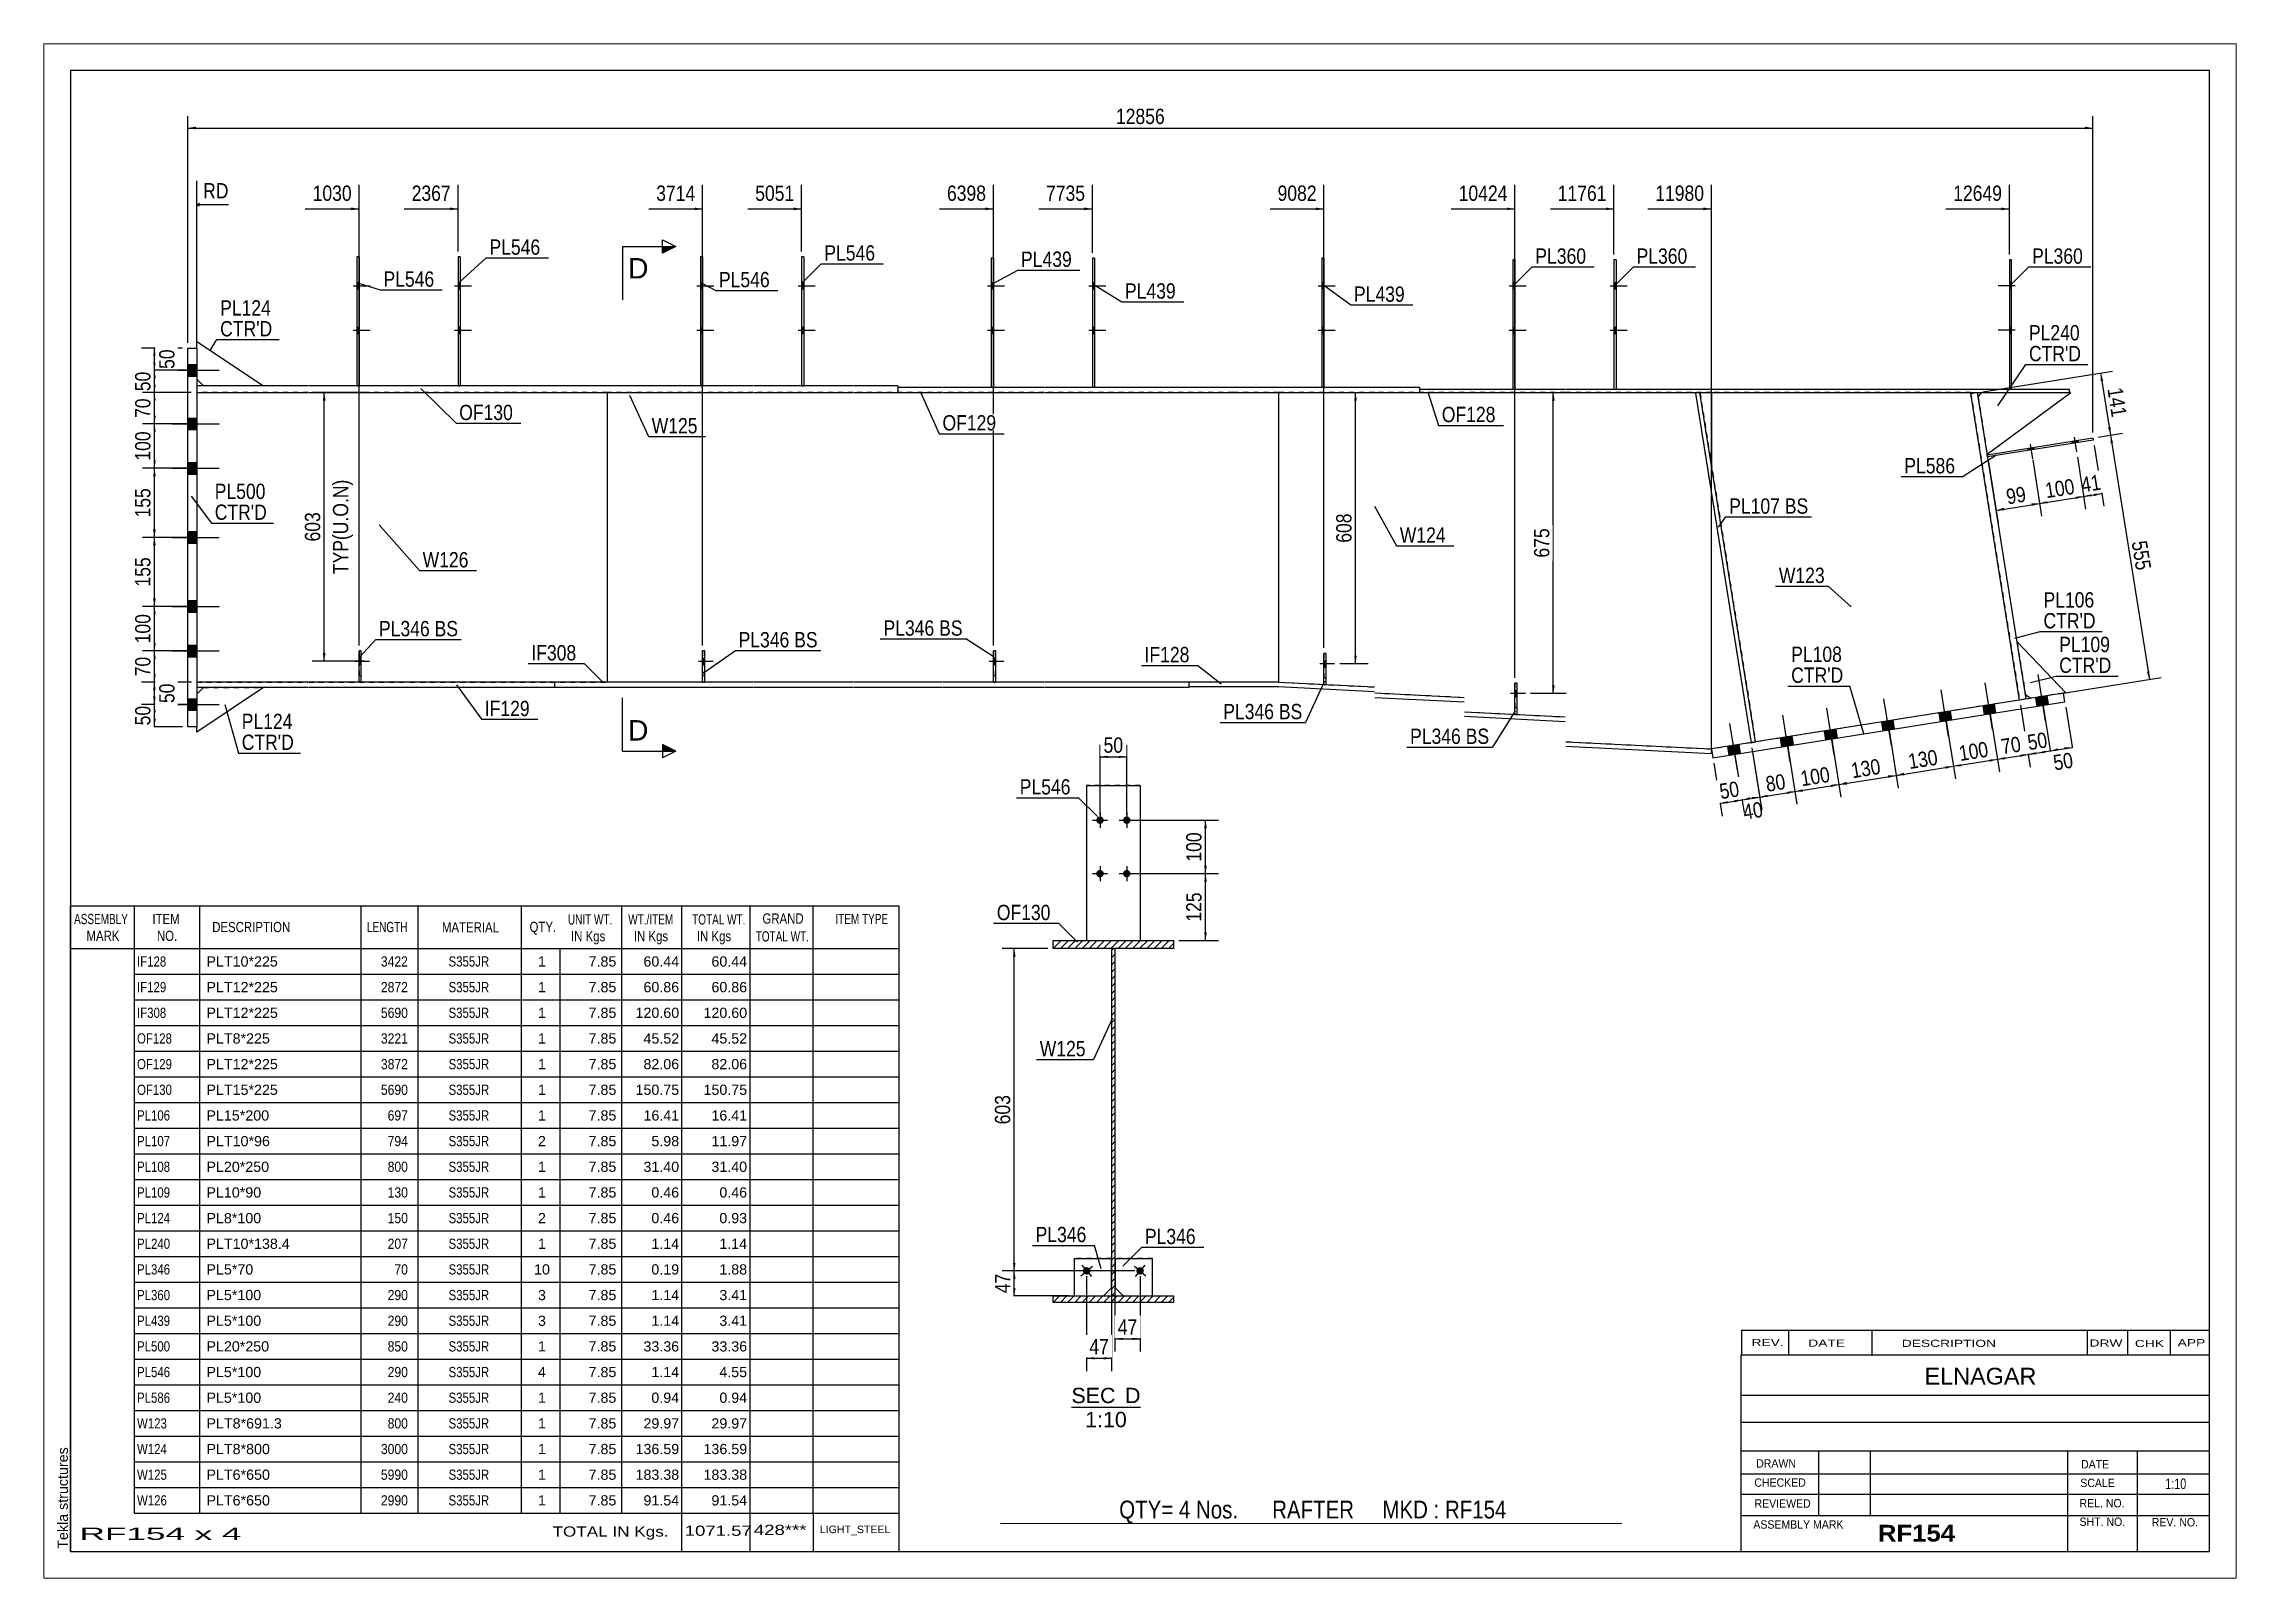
# Paper-space layout 'Layout1' of a CAD drawing. Header units: millimetres. Extents: x 0 to 410, y 0 to 287.
# The model-space entities are those that its viewports show. They can reach past a viewport. Long polylines and large blocks are cut down to what shows.
import ezdxf

# ---------------------------------------------------------------- set-up
doc = ezdxf.new("R2010")
doc.units = ezdxf.units.MM
doc.linetypes.add('DXK_LINE_DOT1', pattern=[1.8814, 0.9407, -0.9407])
doc.linetypes.add('DXK_LINE_DOT2', pattern=[3.9198, 1.9599, -1.9599])
doc.layers.add('Viewport layer', color=7, linetype='Continuous', plot=False)
doc.styles.add('Arial', font='ARIAL.TTF', dxfattribs={"height": 0.2})
doc.styles.add('Arial Bold', font='ARIALBD.TTF', dxfattribs={"height": 0.2})
doc.styles.add('Arial Narrow', font='ARIALN.TTF', dxfattribs={"height": 0.2})

# ---------------------------------------------------------------- blocks, each defined once
blk = doc.blocks.new('Unknown-624476722-1210')
at = {"color": 5, "linetype": 'Continuous'}
for p, q in [((-621.94, 93.57), (-1021.94, 93.57)), ((-1021.94, 93.57), (-1021.94, -183.43)), ((-621.94, -183.43), (-621.94, 93.57)), ((-1021.94, -183.43), (-621.94, -183.43))]:
    blk.add_line(p, q, dxfattribs=at)
at = {"color": 174, "linetype": 'Continuous', "style": 'Arial'}
blk.add_text('Tekla structures', height=1.9102, rotation=90, dxfattribs=at).set_placement((-1022.44, -182.93))
blk = doc.blocks.new('Unknown-624476722-12 - 1257')
at = {"color": 1, "linetype": 'Continuous'}
blk.add_line((-834.76, -156.44), (-821.85, -156.44), dxfattribs=at)
at = {"color": 0, "linetype": 'Continuous'}
blk.add_wipeout([(-826.54, -155.69), (-826.54, -152.69), (-834.76, -152.69), (-834.76, -155.69)], dxfattribs=at)
blk.add_wipeout([(-821.85, -155.69), (-821.85, -152.69), (-824.74, -152.69), (-824.74, -155.69)], dxfattribs=at)
blk.add_wipeout([(-824.41, -160.19), (-824.41, -157.19), (-832.2, -157.19), (-832.2, -160.19)], dxfattribs=at)
at = {"color": 136, "linetype": 'Continuous', "style": 'Arial'}
for s, height, p in [('SEC', 2.865, (-834.76, -155.69)), ('D', 2.87, (-824.74, -155.69)), ('1:10', 2.865, (-832.2, -160.19))]:
    blk.add_text(s, height=height, dxfattribs=at).set_placement(p)
blk = doc.blocks.new('Part-624476722-2227 - 1640')
at = {"color": 7, "linetype": 'DXK_LINE_DOT1'}
for p, q in [((-787.53, -15.44), (-787.53, -21.26)), ((-787.11, -15.44), (-787.53, -15.44)), ((-787.11, -21.27), (-787.11, -15.44)), ((-787.31, -21.27), (-787.11, -21.27))]:
    blk.add_line(p, q, dxfattribs=at)
blk = doc.blocks.new('Part-624476722-2053 - 1640')
at = {"color": 2, "linetype": 'Continuous'}
for p, q in [((-830.42, 58.5), (-830.83, 58.5)), ((-830.83, 58.5), (-830.83, 34.33)), ((-830.42, 58.5), (-830.42, 34.33))]:
    blk.add_line(p, q, dxfattribs=at)
at = {"color": 7, "linetype": 'DXK_LINE_DOT1'}
blk.add_line((-830.83, 34.33), (-830.42, 34.33), dxfattribs=at)
blk = doc.blocks.new('Part-624476722-1663 - 1640')
at = {"color": 2, "linetype": 'Continuous'}
for p, q in [((-769.68, 34), (-761.34, 34)), ((-769.68, 34), (-769.68, 33.33)), ((-769.68, 33.33), (-761.34, 33.33)), ((-761.24, 34), (-742.41, 34)), ((-761.24, 33.33), (-742.41, 33.33)), ((-742.31, 34), (-648.14, 34)), ((-742.31, 33.33), (-648.14, 33.33)), ((-648.14, 34), (-648.14, 33.33))]:
    blk.add_line(p, q, dxfattribs=at)
blk = doc.blocks.new('Part-624476722-2063 - 1640')
at = {"color": 2, "linetype": 'Continuous'}
for p, q in [((-949.05, 58.75), (-949.47, 58.75)), ((-949.47, 58.75), (-949.47, 34.58)), ((-949.05, 58.75), (-949.05, 34.58))]:
    blk.add_line(p, q, dxfattribs=at)
at = {"color": 7, "linetype": 'DXK_LINE_DOT1'}
blk.add_line((-949.47, 34.58), (-949.05, 34.58), dxfattribs=at)
blk = doc.blocks.new('Part-624476722-1685 - 1640')
at = {"color": 2, "linetype": 'Continuous'}
for p, q in [((-867.2, 34.33), (-858.87, 34.33)), ((-867.2, 34.33), (-867.2, 33.33)), ((-867.2, 33.33), (-858.87, 33.33)), ((-858.77, 34.33), (-839.93, 34.33)), ((-858.77, 33.33), (-839.93, 33.33)), ((-839.83, 34.33), (-821.25, 34.33)), ((-839.83, 33.33), (-821.25, 33.33)), ((-821.15, 34.33), (-804.48, 34.33)), ((-821.15, 33.33), (-804.48, 33.33)), ((-804.38, 34.33), (-778.11, 34.33)), ((-804.38, 33.33), (-778.11, 33.33)), ((-778.01, 34.33), (-769.68, 34.33)), ((-778.01, 33.33), (-769.68, 33.33)), ((-769.68, 34.33), (-769.68, 33.33))]:
    blk.add_line(p, q, dxfattribs=at)
blk = doc.blocks.new('Part-624476722-1690 - 1640')
at = {"color": 2, "linetype": 'Continuous'}
for p, q in [((-977.5, 34.58), (-998.33, 34.58)), ((-998.33, 33.33), (-977.5, 33.33)), ((-958.57, 34.58), (-977.4, 34.58)), ((-977.4, 33.33), (-958.57, 33.33)), ((-939.88, 34.58), (-958.47, 34.58)), ((-958.47, 33.33), (-939.88, 33.33)), ((-913.25, 34.58), (-939.78, 34.58)), ((-939.78, 33.33), (-913.25, 33.33)), ((-894.32, 34.58), (-913.15, 34.58)), ((-913.15, 33.33), (-894.32, 33.33)), ((-875.63, 34.58), (-894.22, 34.58)), ((-894.22, 33.33), (-875.63, 33.33)), ((-867.2, 34.58), (-875.53, 34.58)), ((-875.53, 33.33), (-867.2, 33.33)), ((-867.2, 34.58), (-867.2, 33.33))]:
    blk.add_line(p, q, dxfattribs=at)
at = {"color": 7, "linetype": 'DXK_LINE_DOT1'}
blk.add_line((-998.33, 34.58), (-998.33, 33.33), dxfattribs=at)
blk = doc.blocks.new('Part-624476722-2114 - 1640')
at = {"color": 2, "linetype": 'Continuous'}
for p, q in [((-1000, 41.67), (-998.33, 41.67)), ((-1000, -29.17), (-1000, 41.67)), ((-998.33, 41.67), (-998.33, -29.17)), ((-998.33, -29.17), (-1000, -29.17))]:
    blk.add_line(p, q, dxfattribs=at)
blk = doc.blocks.new('Part-624476722-1712 - 1640')
at = {"color": 2, "linetype": 'Continuous'}
for p, q in [((-796.03, 33.33), (-796.03, -20.83)), ((-715.06, 33.33), (-715.06, 19.73)), ((-715.06, -33.33), (-715.06, 14.42))]:
    blk.add_line(p, q, dxfattribs=at)
at = {"color": 7, "linetype": 'DXK_LINE_DOT1'}
for p, q in [((-778.11, 33.33), (-796.03, 33.33)), ((-761.34, 33.33), (-778.01, 33.33)), ((-742.41, 33.33), (-761.24, 33.33)), ((-715.06, 33.33), (-742.31, 33.33)), ((-715.06, 14.42), (-715.06, 33.33)), ((-796.03, -20.83), (-778.11, -21.73)), ((-778.01, -22.84), (-761.34, -23.67)), ((-761.24, -26.38), (-742.41, -27.32)), ((-742.31, -31.97), (-715.06, -33.33))]:
    blk.add_line(p, q, dxfattribs=at)
blk = doc.blocks.new('Part-624476722-2026 - 1640')
at = {"color": 2, "linetype": 'Continuous'}
for p, q in [((-658.93, 58.17), (-659.35, 58.17)), ((-659.35, 58.17), (-659.35, 34)), ((-658.93, 34), (-658.93, 58.17))]:
    blk.add_line(p, q, dxfattribs=at)
at = {"color": 7, "linetype": 'DXK_LINE_DOT1'}
blk.add_line((-659.35, 34), (-658.93, 34), dxfattribs=at)
blk = doc.blocks.new('Part-624476722-1902 - 1640')
at = {"color": 7, "linetype": 'DXK_LINE_DOT1'}
for p, q in [((-717.22, 33.33), (-718.05, 33.2)), ((-718.05, 33.2), (-707.65, -32.16)), ((-717.22, 33.33), (-706.83, -32.02))]:
    blk.add_line(p, q, dxfattribs=at)
blk = doc.blocks.new('Part-624476722-1717 - 1640')
at = {"color": 2, "linetype": 'Continuous'}
blk.add_line((-921.58, 33.33), (-921.58, -20.83), dxfattribs=at)
at = {"color": 7, "linetype": 'DXK_LINE_DOT1'}
for p, q in [((-913.25, 33.33), (-921.58, 33.33)), ((-894.32, 33.33), (-913.15, 33.33)), ((-875.63, 33.33), (-894.22, 33.33)), ((-858.87, 33.33), (-875.53, 33.33)), ((-839.93, 33.33), (-858.77, 33.33)), ((-821.25, 33.33), (-839.83, 33.33)), ((-804.48, 33.33), (-821.15, 33.33)), ((-796.03, 33.33), (-804.38, 33.33)), ((-796.03, 33.33), (-796.03, -20.83)), ((-913.25, -20.83), (-921.58, -20.83)), ((-894.32, -20.83), (-913.15, -20.83)), ((-875.63, -20.83), (-894.22, -20.83)), ((-858.87, -20.83), (-875.53, -20.83)), ((-839.93, -20.83), (-858.77, -20.83)), ((-821.25, -20.83), (-839.83, -20.83)), ((-804.48, -20.83), (-821.15, -20.83)), ((-796.03, -20.83), (-804.38, -20.83))]:
    blk.add_line(p, q, dxfattribs=at)
blk = doc.blocks.new('Part-624476722-2237 - 1640')
at = {"color": 2, "linetype": 'Continuous'}
for p, q in [((-849.35, -20.81), (-849.35, -14.97)), ((-848.93, -14.97), (-849.35, -14.97)), ((-848.93, -20.81), (-848.93, -14.97)), ((-849.35, -20.81), (-848.93, -20.81))]:
    blk.add_line(p, q, dxfattribs=at)
at = {"color": 7, "linetype": 'DXK_LINE_DOT1'}
blk.add_line((-849.35, -19.56), (-848.93, -19.56), dxfattribs=at)
blk = doc.blocks.new('Part-624476722-2217 - 1640')
at = {"color": 2, "linetype": 'Continuous'}
for p, q in [((-787.53, 58.5), (-787.94, 58.5)), ((-787.94, 58.5), (-787.94, 34.33)), ((-787.53, 58.5), (-787.53, 34.33))]:
    blk.add_line(p, q, dxfattribs=at)
at = {"color": 7, "linetype": 'DXK_LINE_DOT1'}
blk.add_line((-787.94, 34.33), (-787.53, 34.33), dxfattribs=at)
blk = doc.blocks.new('Part-624476722-1739 - 1640')
at = {"color": 7, "linetype": 'DXK_LINE_DOT1'}
for p, q in [((-977.5, 33.33), (-998.33, 33.33)), ((-998.33, 33.33), (-998.33, -20.83)), ((-958.57, 33.33), (-977.4, 33.33)), ((-939.88, 33.33), (-958.47, 33.33)), ((-921.58, 33.33), (-939.78, 33.33)), ((-998.33, -20.83), (-977.5, -20.83)), ((-977.4, -20.83), (-958.57, -20.83)), ((-958.47, -20.83), (-939.88, -20.83)), ((-939.78, -20.83), (-921.58, -20.83))]:
    blk.add_line(p, q, dxfattribs=at)
at = {"color": 2, "linetype": 'Continuous'}
blk.add_line((-921.58, 33.33), (-921.58, -20.83), dxfattribs=at)
blk = doc.blocks.new('Part-624476722-1761 - 1640')
at = {"color": 2, "linetype": 'Continuous'}
for p, q in [((-913.25, -20.83), (-931.45, -20.83)), ((-931.45, -20.83), (-931.45, -21.83)), ((-913.25, -21.83), (-931.45, -21.83)), ((-894.32, -20.83), (-913.15, -20.83)), ((-894.32, -21.83), (-913.15, -21.83)), ((-875.63, -20.83), (-894.22, -20.83)), ((-875.63, -21.83), (-894.22, -21.83)), ((-858.87, -20.83), (-875.53, -20.83)), ((-858.87, -21.83), (-875.53, -21.83)), ((-839.93, -20.83), (-858.77, -20.83)), ((-839.93, -21.83), (-858.77, -21.83)), ((-821.25, -20.83), (-839.83, -20.83)), ((-821.25, -21.83), (-839.83, -21.83)), ((-812.82, -20.83), (-821.15, -20.83)), ((-812.82, -21.83), (-821.15, -21.83)), ((-812.82, -20.83), (-812.82, -21.83))]:
    blk.add_line(p, q, dxfattribs=at)
blk = doc.blocks.new('Part-624476722-1960 - 1640')
at = {"color": 2, "linetype": 'Continuous'}
for p, q in [((-649.22, -22.86), (-715.06, -33.33)), ((-714.8, -34.98), (-648.96, -24.51)), ((-648.96, -24.51), (-649.22, -22.86)), ((-715.06, -33.33), (-714.8, -34.98))]:
    blk.add_line(p, q, dxfattribs=at)
blk = doc.blocks.new('Part-624476722-1783 - 1640')
at = {"color": 2, "linetype": 'Continuous'}
for p, q in [((-804.48, -20.83), (-812.82, -20.83)), ((-812.82, -20.83), (-812.82, -21.67)), ((-812.82, -21.67), (-804.48, -21.67)), ((-796.03, -20.83), (-804.38, -20.83)), ((-804.38, -21.67), (-796.05, -21.67)), ((-796.05, -21.67), (-778.11, -22.56)), ((-796.03, -20.83), (-778.11, -21.73)), ((-778.01, -22.84), (-761.34, -23.67)), ((-778.01, -23.67), (-761.34, -24.51)), ((-761.24, -26.38), (-742.41, -27.32)), ((-761.24, -27.21), (-742.41, -28.16)), ((-742.31, -31.97), (-715.06, -33.33)), ((-742.31, -32.81), (-715.1, -34.17)), ((-715.06, -33.33), (-715.1, -34.17))]:
    blk.add_line(p, q, dxfattribs=at)
blk = doc.blocks.new('Part-624476722-1805 - 1640')
at = {"color": 2, "linetype": 'Continuous'}
for p, q in [((-977.5, -20.83), (-998.33, -20.83)), ((-977.5, -21.83), (-998.33, -21.83)), ((-958.57, -20.83), (-977.4, -20.83)), ((-958.57, -21.83), (-977.4, -21.83)), ((-939.88, -20.83), (-958.47, -20.83)), ((-939.88, -21.83), (-958.47, -21.83)), ((-931.45, -20.83), (-939.78, -20.83)), ((-931.45, -21.83), (-939.78, -21.83)), ((-931.45, -20.83), (-931.45, -21.83))]:
    blk.add_line(p, q, dxfattribs=at)
blk = doc.blocks.new('Part-624476722-1858 - 1640')
at = {"color": 2, "linetype": 'Continuous'}
for p, q in [((-666.57, 33.17), (-665.53, 33.33)), ((-657.45, -24.17), (-666.57, 33.17)), ((-656.22, -23.98), (-665.33, 33.33))]:
    blk.add_line(p, q, dxfattribs=at)
at = {"color": 7, "linetype": 'DXK_LINE_DOT1'}
for p, q in [((-665.53, 33.33), (-665.34, 33.37)), ((-665.34, 33.37), (-665.33, 33.33)), ((-656.22, -23.98), (-657.45, -24.17))]:
    blk.add_line(p, q, dxfattribs=at)
blk = doc.blocks.new('Part-624476722-1880 - 1640')
at = {"color": 2, "linetype": 'Continuous'}
for p, q in [((-717.22, 33.33), (-718.05, 33.2)), ((-718.05, 33.2), (-707.65, -32.16)), ((-706.83, -32.02), (-717.22, 33.33))]:
    blk.add_line(p, q, dxfattribs=at)
at = {"color": 7, "linetype": 'DXK_LINE_DOT1'}
blk.add_line((-707.65, -32.16), (-706.83, -32.02), dxfattribs=at)
blk = doc.blocks.new('Part-624476722-1931 - 1640')
at = {"color": 2, "linetype": 'Continuous'}
for p, q in [((-665.2, 32.51), (-664.5, 33.33)), ((-663.5, 21.81), (-647.83, 33.33)), ((-647.83, 33.33), (-648.14, 33.33))]:
    blk.add_line(p, q, dxfattribs=at)
at = {"color": 7, "linetype": 'DXK_LINE_DOT1'}
for p, q in [((-664.5, 33.33), (-648.14, 33.33)), ((-665.2, 32.51), (-663.5, 21.81))]:
    blk.add_line(p, q, dxfattribs=at)
blk = doc.blocks.new('Part-624476722-1989 - 1640')
at = {"color": 2, "linetype": 'Continuous'}
for p, q in [((-648.81, -22.8), (-657.92, -13.28)), ((-656.35, -23.15), (-655.39, -23.85)), ((-648.81, -22.8), (-649.22, -22.86))]:
    blk.add_line(p, q, dxfattribs=at)
at = {"color": 7, "linetype": 'DXK_LINE_DOT1'}
for p, q in [((-657.92, -13.28), (-656.35, -23.15)), ((-649.22, -22.86), (-655.39, -23.85))]:
    blk.add_line(p, q, dxfattribs=at)
blk = doc.blocks.new('Part-624476722-2011 - 1640')
at = {"color": 2, "linetype": 'Continuous'}
for p, q in [((-751.83, 58.17), (-752.24, 58.17)), ((-752.24, 58.17), (-752.24, 34)), ((-751.83, 58.17), (-751.83, 34))]:
    blk.add_line(p, q, dxfattribs=at)
at = {"color": 7, "linetype": 'DXK_LINE_DOT1'}
blk.add_line((-752.24, 34), (-751.83, 34), dxfattribs=at)
blk = doc.blocks.new('Part-624476722-2016 - 1640')
at = {"color": 2, "linetype": 'Continuous'}
for p, q in [((-903.73, 58.75), (-904.15, 58.75)), ((-904.15, 58.75), (-904.15, 34.58)), ((-903.73, 58.75), (-903.73, 34.58))]:
    blk.add_line(p, q, dxfattribs=at)
at = {"color": 7, "linetype": 'DXK_LINE_DOT1'}
blk.add_line((-904.15, 34.58), (-903.73, 34.58), dxfattribs=at)
blk = doc.blocks.new('Part-624476722-2192 - 1640')
at = {"color": 7, "linetype": 'DXK_LINE_DOT1'}
for p, q in [((-967.98, -14.97), (-967.98, -20.81)), ((-967.57, -14.97), (-967.98, -14.97)), ((-967.57, -20.81), (-967.57, -14.97)), ((-967.98, -20.81), (-967.57, -20.81))]:
    blk.add_line(p, q, dxfattribs=at)
blk = doc.blocks.new('Bolt-624476722-2256 - 1640')
at = {"linetype": 'Continuous'}
for points in [[(-949.05, 52.75), (-949.05, 53.91), (-949.47, 53.91), (-949.47, 52.75)], [(-949.05, 52.75), (-949.05, 53.91), (-949.47, 53.91), (-949.47, 52.75)], [(-949.05, 44.41), (-949.05, 45.58), (-949.47, 45.58), (-949.47, 44.41)], [(-949.05, 44.41), (-949.05, 45.58), (-949.47, 45.58), (-949.47, 44.41)]]:
    blk.add_hatch(color=3, dxfattribs=at).paths.add_polyline_path(points)
at = {"color": 3, "linetype": 'Continuous'}
for p, q in [((-950.13, 53.33), (-946.97, 53.33)), ((-950.13, 53.33), (-946.97, 53.33)), ((-949.47, 53.91), (-949.05, 53.91)), ((-949.47, 53.91), (-949.05, 53.91)), ((-949.47, 52.75), (-949.05, 52.75)), ((-949.47, 52.75), (-949.05, 52.75)), ((-949.47, 45.58), (-949.05, 45.58)), ((-949.47, 45.58), (-949.05, 45.58)), ((-950.13, 45), (-946.97, 45)), ((-950.13, 45), (-946.97, 45)), ((-949.47, 44.41), (-949.05, 44.41)), ((-949.47, 44.41), (-949.05, 44.41))]:
    blk.add_line(p, q, dxfattribs=at)
blk = doc.blocks.new('Part-624476722-2021 - 1640')
at = {"color": 2, "linetype": 'Continuous'}
for p, q in [((-967.98, 58.75), (-968.4, 58.75)), ((-968.4, 58.75), (-968.4, 34.58)), ((-967.98, 58.75), (-967.98, 34.58))]:
    blk.add_line(p, q, dxfattribs=at)
at = {"color": 7, "linetype": 'DXK_LINE_DOT1'}
blk.add_line((-968.4, 34.58), (-967.98, 34.58), dxfattribs=at)
blk = doc.blocks.new('Part-624476722-2222 - 1640')
at = {"color": 2, "linetype": 'Continuous'}
for p, q in [((-787.53, -21.26), (-787.53, -15.44)), ((-787.11, -15.44), (-787.53, -15.44)), ((-787.11, -21.27), (-787.11, -15.44)), ((-787.31, -21.27), (-787.11, -21.27))]:
    blk.add_line(p, q, dxfattribs=at)
at = {"color": 7, "linetype": 'DXK_LINE_DOT1'}
for p, q in [((-787.53, -20.02), (-787.11, -20.02)), ((-787.53, -21.27), (-787.53, -21.26)), ((-787.53, -21.27), (-787.31, -21.27))]:
    blk.add_line(p, q, dxfattribs=at)
blk = doc.blocks.new('Part-624476722-2031 - 1640')
at = {"color": 2, "linetype": 'Continuous'}
for p, q in [((-732.89, 58.17), (-733.31, 58.17)), ((-733.31, 58.17), (-733.31, 34)), ((-732.89, 58.17), (-732.89, 34))]:
    blk.add_line(p, q, dxfattribs=at)
at = {"color": 7, "linetype": 'DXK_LINE_DOT1'}
blk.add_line((-733.31, 34), (-732.89, 34), dxfattribs=at)
blk = doc.blocks.new('Part-624476722-2058 - 1640')
at = {"color": 2, "linetype": 'Continuous'}
for p, q in [((-884.8, 58.75), (-885.22, 58.75)), ((-885.22, 58.75), (-885.22, 34.58)), ((-884.8, 58.75), (-884.8, 34.58))]:
    blk.add_line(p, q, dxfattribs=at)
at = {"color": 7, "linetype": 'DXK_LINE_DOT1'}
blk.add_line((-885.22, 34.58), (-884.8, 34.58), dxfattribs=at)
blk = doc.blocks.new('Part-624476722-2085 - 1640')
at = {"color": 2, "linetype": 'Continuous'}
for p, q in [((-663.48, 21.72), (-643.73, 24.86)), ((-643.73, 24.86), (-643.67, 24.45)), ((-643.67, 24.45), (-663.42, 21.31))]:
    blk.add_line(p, q, dxfattribs=at)
at = {"color": 7, "linetype": 'DXK_LINE_DOT1'}
blk.add_line((-663.42, 21.31), (-663.48, 21.72), dxfattribs=at)
blk = doc.blocks.new('Part-624476722-2207 - 1640')
at = {"color": 2, "linetype": 'Continuous'}
for p, q in [((-751.83, -26.84), (-751.83, -21)), ((-751.41, -21), (-751.83, -21)), ((-751.41, -26.84), (-751.41, -21)), ((-751.83, -26.84), (-751.41, -26.84))]:
    blk.add_line(p, q, dxfattribs=at)
at = {"color": 7, "linetype": 'DXK_LINE_DOT1'}
blk.add_line((-751.83, -25.59), (-751.41, -25.59), dxfattribs=at)
blk = doc.blocks.new('Part-624476722-2143 - 1640')
at = {"color": 2, "linetype": 'Continuous'}
for p, q in [((-998.33, 41.67), (-998.33, 42.92)), ((-998.33, 42.92), (-985.83, 34.58)), ((-998.33, 35.83), (-997.08, 34.58))]:
    blk.add_line(p, q, dxfattribs=at)
at = {"color": 7, "linetype": 'DXK_LINE_DOT1'}
for p, q in [((-998.33, 41.67), (-998.33, 35.83)), ((-985.83, 34.58), (-997.08, 34.58))]:
    blk.add_line(p, q, dxfattribs=at)
blk = doc.blocks.new('Part-624476722-2212 - 1640')
at = {"color": 7, "linetype": 'DXK_LINE_DOT1'}
for p, q in [((-751.83, -21), (-751.83, -26.84)), ((-751.41, -21), (-751.83, -21)), ((-751.41, -26.84), (-751.41, -21)), ((-751.83, -26.84), (-751.41, -26.84))]:
    blk.add_line(p, q, dxfattribs=at)
blk = doc.blocks.new('Part-624476722-2148 - 1640')
at = {"color": 2, "linetype": 'Continuous'}
for p, q in [((-985.83, -21.83), (-998.33, -30.17)), ((-997.08, -21.83), (-998.33, -23.08)), ((-998.33, -30.17), (-998.33, -29.17))]:
    blk.add_line(p, q, dxfattribs=at)
at = {"color": 7, "linetype": 'DXK_LINE_DOT1'}
blk.add_line((-997.08, -21.83), (-985.83, -21.83), dxfattribs=at)
blk = doc.blocks.new('Part-624476722-2170 - 1640')
at = {"color": 2, "linetype": 'Continuous'}
for p, q in [((-967.98, -20.81), (-967.98, -14.97)), ((-967.57, -14.97), (-967.98, -14.97)), ((-967.57, -20.81), (-967.57, -14.97)), ((-967.98, -20.81), (-967.57, -20.81))]:
    blk.add_line(p, q, dxfattribs=at)
at = {"color": 7, "linetype": 'DXK_LINE_DOT1'}
blk.add_line((-967.98, -19.56), (-967.57, -19.56), dxfattribs=at)
blk = doc.blocks.new('Part-624476722-2197 - 1640')
at = {"color": 2, "linetype": 'Continuous'}
for p, q in [((-903.73, -20.83), (-903.73, -15)), ((-903.32, -15), (-903.73, -15)), ((-903.32, -20.83), (-903.32, -15))]:
    blk.add_line(p, q, dxfattribs=at)
at = {"color": 7, "linetype": 'DXK_LINE_DOT1'}
for p, q in [((-903.73, -19.58), (-903.32, -19.58)), ((-903.73, -20.83), (-903.32, -20.83))]:
    blk.add_line(p, q, dxfattribs=at)
blk = doc.blocks.new('Part-624476722-2202 - 1640')
at = {"color": 7, "linetype": 'DXK_LINE_DOT1'}
for p, q in [((-903.73, -15), (-903.73, -20.83)), ((-903.32, -15), (-903.73, -15)), ((-903.32, -20.83), (-903.32, -15))]:
    blk.add_line(p, q, dxfattribs=at)
blk = doc.blocks.new('Part-624476722-2232 - 1640')
at = {"color": 2, "linetype": 'Continuous'}
for p, q in [((-849.35, 58.5), (-849.77, 58.5)), ((-849.77, 58.5), (-849.77, 34.33)), ((-849.35, 58.5), (-849.35, 34.33))]:
    blk.add_line(p, q, dxfattribs=at)
at = {"color": 7, "linetype": 'DXK_LINE_DOT1'}
blk.add_line((-849.77, 34.33), (-849.35, 34.33), dxfattribs=at)
blk = doc.blocks.new('Part-624476722-2242 - 1640')
at = {"color": 7, "linetype": 'DXK_LINE_DOT1'}
for p, q in [((-849.35, -14.97), (-849.35, -20.81)), ((-848.93, -14.97), (-849.35, -14.97)), ((-848.93, -20.81), (-848.93, -14.97)), ((-849.35, -20.81), (-848.93, -20.81))]:
    blk.add_line(p, q, dxfattribs=at)
blk = doc.blocks.new('Part-624476722-2247 - 1640')
at = {"color": 2, "linetype": 'Continuous'}
for p, q in [((-715.06, 33.33), (-715.06, 19.73)), ((-666.57, 33.17), (-666.6, 33.33)), ((-715.06, -33.33), (-715.06, 14.42))]:
    blk.add_line(p, q, dxfattribs=at)
at = {"color": 7, "linetype": 'DXK_LINE_DOT1'}
for p, q in [((-666.6, 33.33), (-715.06, 33.33)), ((-666.57, 33.17), (-657.45, -24.17)), ((-657.45, -24.17), (-706.83, -32.02)), ((-707.65, -32.16), (-715.06, -33.33))]:
    blk.add_line(p, q, dxfattribs=at)
blk = doc.blocks.new('Bolt-624476722-2248 - 1640')
at = {"linetype": 'Continuous'}
for points in [[(-652.27, -23.35), (-654.41, -23.69), (-654.15, -25.33), (-652.01, -24.99)], [(-652.27, -23.35), (-654.41, -23.69), (-654.15, -25.33), (-652.01, -24.99)], [(-681.07, -27.93), (-683.21, -28.27), (-682.95, -29.91), (-680.81, -29.57)], [(-681.07, -27.93), (-683.21, -28.27), (-682.95, -29.91), (-680.81, -29.57)], [(-670.37, -26.23), (-672.51, -26.57), (-672.25, -28.21), (-670.11, -27.87)], [(-670.37, -26.23), (-672.51, -26.57), (-672.25, -28.21), (-670.11, -27.87)], [(-662.14, -24.92), (-664.28, -25.26), (-664.02, -26.9), (-661.88, -26.56)], [(-662.14, -24.92), (-664.28, -25.26), (-664.02, -26.9), (-661.88, -26.56)], [(-709.88, -32.51), (-712.02, -32.85), (-711.75, -34.5), (-709.61, -34.15)], [(-709.88, -32.51), (-712.02, -32.85), (-711.75, -34.5), (-709.61, -34.15)], [(-700, -30.94), (-702.14, -31.28), (-701.88, -32.92), (-699.74, -32.58)], [(-700, -30.94), (-702.14, -31.28), (-701.88, -32.92), (-699.74, -32.58)], [(-691.77, -29.63), (-693.91, -29.97), (-693.65, -31.62), (-691.51, -31.28)], [(-691.77, -29.63), (-693.91, -29.97), (-693.65, -31.62), (-691.51, -31.28)]]:
    blk.add_hatch(color=3, dxfattribs=at).paths.add_polyline_path(points)
at = {"color": 3, "linetype": 'Continuous'}
for p, q in [((-652.61, -28.12), (-653.99, -19.4)), ((-652.61, -28.12), (-653.99, -19.4)), ((-681.41, -32.7), (-682.8, -23.98)), ((-681.41, -32.7), (-682.8, -23.98)), ((-670.71, -31), (-672.1, -22.28)), ((-670.71, -31), (-672.1, -22.28)), ((-662.48, -29.69), (-663.87, -20.97)), ((-662.48, -29.69), (-663.87, -20.97)), ((-654.15, -25.33), (-654.41, -23.69)), ((-654.15, -25.33), (-654.41, -23.69)), ((-652.01, -24.99), (-652.27, -23.35)), ((-652.01, -24.99), (-652.27, -23.35)), ((-710.21, -37.28), (-711.6, -28.56)), ((-710.21, -37.28), (-711.6, -28.56)), ((-700.34, -35.71), (-701.72, -26.99)), ((-700.34, -35.71), (-701.72, -26.99)), ((-692.11, -34.4), (-693.49, -25.68)), ((-692.11, -34.4), (-693.49, -25.68)), ((-682.95, -29.91), (-683.21, -28.27)), ((-682.95, -29.91), (-683.21, -28.27)), ((-680.81, -29.57), (-681.07, -27.93)), ((-680.81, -29.57), (-681.07, -27.93)), ((-672.25, -28.21), (-672.51, -26.57)), ((-672.25, -28.21), (-672.51, -26.57)), ((-670.11, -27.87), (-670.37, -26.23)), ((-670.11, -27.87), (-670.37, -26.23)), ((-664.02, -26.9), (-664.28, -25.26)), ((-664.02, -26.9), (-664.28, -25.26)), ((-661.88, -26.56), (-662.14, -24.92)), ((-661.88, -26.56), (-662.14, -24.92)), ((-709.61, -34.15), (-709.88, -32.51)), ((-709.61, -34.15), (-709.88, -32.51)), ((-701.88, -32.92), (-702.14, -31.28)), ((-701.88, -32.92), (-702.14, -31.28)), ((-699.74, -32.58), (-700, -30.94)), ((-699.74, -32.58), (-700, -30.94)), ((-693.65, -31.62), (-693.91, -29.97)), ((-693.65, -31.62), (-693.91, -29.97)), ((-691.51, -31.28), (-691.77, -29.63)), ((-691.51, -31.28), (-691.77, -29.63)), ((-711.75, -34.5), (-712.02, -32.85)), ((-711.75, -34.5), (-712.02, -32.85))]:
    blk.add_line(p, q, dxfattribs=at)
blk = doc.blocks.new('Bolt-624476722-2249 - 1640')
at = {"linetype": 'Continuous'}
for points in [[(-751.83, 52.75), (-751.83, 53.91), (-752.24, 53.91), (-752.24, 52.75)], [(-751.83, 52.75), (-751.83, 53.91), (-752.24, 53.91), (-752.24, 52.75)], [(-751.83, 44.41), (-751.83, 45.58), (-752.24, 45.58), (-752.24, 44.41)], [(-751.83, 44.41), (-751.83, 45.58), (-752.24, 45.58), (-752.24, 44.41)]]:
    blk.add_hatch(color=3, dxfattribs=at).paths.add_polyline_path(points)
at = {"color": 3, "linetype": 'Continuous'}
for p, q in [((-752.91, 53.33), (-749.74, 53.33)), ((-752.91, 53.33), (-749.74, 53.33)), ((-752.24, 53.91), (-751.83, 53.91)), ((-752.24, 53.91), (-751.83, 53.91)), ((-752.24, 52.75), (-751.83, 52.75)), ((-752.24, 52.75), (-751.83, 52.75)), ((-752.24, 45.58), (-751.83, 45.58)), ((-752.24, 45.58), (-751.83, 45.58)), ((-752.91, 45), (-749.74, 45)), ((-752.91, 45), (-749.74, 45)), ((-752.24, 44.41), (-751.83, 44.41)), ((-752.24, 44.41), (-751.83, 44.41))]:
    blk.add_line(p, q, dxfattribs=at)
blk = doc.blocks.new('Bolt-624476722-2250 - 1640')
at = {"linetype": 'Continuous'}
for points in [[(-903.73, 52.75), (-903.73, 53.91), (-904.15, 53.91), (-904.15, 52.75)], [(-903.73, 52.75), (-903.73, 53.91), (-904.15, 53.91), (-904.15, 52.75)], [(-903.73, 44.41), (-903.73, 45.58), (-904.15, 45.58), (-904.15, 44.41)], [(-903.73, 44.41), (-903.73, 45.58), (-904.15, 45.58), (-904.15, 44.41)]]:
    blk.add_hatch(color=3, dxfattribs=at).paths.add_polyline_path(points)
at = {"color": 3, "linetype": 'Continuous'}
for p, q in [((-904.82, 53.33), (-901.65, 53.33)), ((-904.82, 53.33), (-901.65, 53.33)), ((-904.15, 53.91), (-903.73, 53.91)), ((-904.15, 53.91), (-903.73, 53.91)), ((-904.15, 52.75), (-903.73, 52.75)), ((-904.15, 52.75), (-903.73, 52.75)), ((-904.15, 45.58), (-903.73, 45.58)), ((-904.15, 45.58), (-903.73, 45.58)), ((-904.82, 45), (-901.65, 45)), ((-904.82, 45), (-901.65, 45)), ((-904.15, 44.41), (-903.73, 44.41)), ((-904.15, 44.41), (-903.73, 44.41))]:
    blk.add_line(p, q, dxfattribs=at)
blk = doc.blocks.new('Bolt-624476722-2251 - 1640')
at = {"linetype": 'Continuous'}
for points in [[(-967.98, 52.75), (-967.98, 53.91), (-968.4, 53.91), (-968.4, 52.75)], [(-967.98, 52.75), (-967.98, 53.91), (-968.4, 53.91), (-968.4, 52.75)], [(-967.98, 44.41), (-967.98, 45.58), (-968.4, 45.58), (-968.4, 44.41)], [(-967.98, 44.41), (-967.98, 45.58), (-968.4, 45.58), (-968.4, 44.41)]]:
    blk.add_hatch(color=3, dxfattribs=at).paths.add_polyline_path(points)
at = {"color": 3, "linetype": 'Continuous'}
for p, q in [((-969.07, 53.33), (-965.9, 53.33)), ((-969.07, 53.33), (-965.9, 53.33)), ((-968.4, 53.91), (-967.98, 53.91)), ((-968.4, 53.91), (-967.98, 53.91)), ((-968.4, 52.75), (-967.98, 52.75)), ((-968.4, 52.75), (-967.98, 52.75)), ((-968.4, 45.58), (-967.98, 45.58)), ((-968.4, 45.58), (-967.98, 45.58)), ((-969.07, 45), (-965.9, 45)), ((-969.07, 45), (-965.9, 45)), ((-968.4, 44.41), (-967.98, 44.41)), ((-968.4, 44.41), (-967.98, 44.41))]:
    blk.add_line(p, q, dxfattribs=at)
blk = doc.blocks.new('Bolt-624476722-2253 - 1640')
at = {"linetype": 'Continuous'}
for points in [[(-732.89, 52.75), (-732.89, 53.91), (-733.31, 53.91), (-733.31, 52.75)], [(-732.89, 52.75), (-732.89, 53.91), (-733.31, 53.91), (-733.31, 52.75)], [(-732.89, 44.41), (-732.89, 45.58), (-733.31, 45.58), (-733.31, 44.41)], [(-732.89, 44.41), (-732.89, 45.58), (-733.31, 45.58), (-733.31, 44.41)]]:
    blk.add_hatch(color=3, dxfattribs=at).paths.add_polyline_path(points)
at = {"color": 3, "linetype": 'Continuous'}
for p, q in [((-733.98, 53.33), (-730.81, 53.33)), ((-733.98, 53.33), (-730.81, 53.33)), ((-733.31, 53.91), (-732.89, 53.91)), ((-733.31, 53.91), (-732.89, 53.91)), ((-733.31, 52.75), (-732.89, 52.75)), ((-733.31, 52.75), (-732.89, 52.75)), ((-733.31, 45.58), (-732.89, 45.58)), ((-733.31, 45.58), (-732.89, 45.58)), ((-733.98, 45), (-730.81, 45)), ((-733.98, 45), (-730.81, 45)), ((-733.31, 44.41), (-732.89, 44.41)), ((-733.31, 44.41), (-732.89, 44.41))]:
    blk.add_line(p, q, dxfattribs=at)
blk = doc.blocks.new('Bolt-624476722-2254 - 1640')
at = {"linetype": 'Continuous'}
for points in [[(-830.42, 52.75), (-830.42, 53.91), (-830.83, 53.91), (-830.83, 52.75)], [(-830.42, 52.75), (-830.42, 53.91), (-830.83, 53.91), (-830.83, 52.75)], [(-830.42, 44.41), (-830.42, 45.58), (-830.83, 45.58), (-830.83, 44.41)], [(-830.42, 44.41), (-830.42, 45.58), (-830.83, 45.58), (-830.83, 44.41)]]:
    blk.add_hatch(color=3, dxfattribs=at).paths.add_polyline_path(points)
at = {"color": 3, "linetype": 'Continuous'}
for p, q in [((-831.5, 53.33), (-828.33, 53.33)), ((-831.5, 53.33), (-828.33, 53.33)), ((-830.83, 53.91), (-830.42, 53.91)), ((-830.83, 53.91), (-830.42, 53.91)), ((-830.83, 52.75), (-830.42, 52.75)), ((-830.83, 52.75), (-830.42, 52.75)), ((-830.83, 45.58), (-830.42, 45.58)), ((-830.83, 45.58), (-830.42, 45.58)), ((-831.5, 45), (-828.33, 45)), ((-831.5, 45), (-828.33, 45)), ((-830.83, 44.41), (-830.42, 44.41)), ((-830.83, 44.41), (-830.42, 44.41))]:
    blk.add_line(p, q, dxfattribs=at)
blk = doc.blocks.new('Bolt-624476722-2255 - 1640')
at = {"linetype": 'Continuous'}
for points in [[(-884.8, 52.75), (-884.8, 53.91), (-885.22, 53.91), (-885.22, 52.75)], [(-884.8, 52.75), (-884.8, 53.91), (-885.22, 53.91), (-885.22, 52.75)], [(-884.8, 44.41), (-884.8, 45.58), (-885.22, 45.58), (-885.22, 44.41)], [(-884.8, 44.41), (-884.8, 45.58), (-885.22, 45.58), (-885.22, 44.41)]]:
    blk.add_hatch(color=3, dxfattribs=at).paths.add_polyline_path(points)
at = {"color": 3, "linetype": 'Continuous'}
for p, q in [((-885.88, 53.33), (-882.72, 53.33)), ((-885.88, 53.33), (-882.72, 53.33)), ((-885.22, 53.91), (-884.8, 53.91)), ((-885.22, 53.91), (-884.8, 53.91)), ((-885.22, 52.75), (-884.8, 52.75)), ((-885.22, 52.75), (-884.8, 52.75)), ((-885.22, 45.58), (-884.8, 45.58)), ((-885.22, 45.58), (-884.8, 45.58)), ((-885.88, 45), (-882.72, 45)), ((-885.88, 45), (-882.72, 45)), ((-885.22, 44.41), (-884.8, 44.41)), ((-885.22, 44.41), (-884.8, 44.41))]:
    blk.add_line(p, q, dxfattribs=at)
blk = doc.blocks.new('Bolt-624476722-2257 - 1640')
at = {"linetype": 'Continuous'}
for points in [[(-655.87, 22.51), (-654.71, 22.7), (-654.78, 23.11), (-655.93, 22.92)], [(-655.87, 22.51), (-654.71, 22.7), (-654.78, 23.11), (-655.93, 22.92)], [(-647.64, 23.82), (-646.48, 24), (-646.55, 24.42), (-647.7, 24.23)], [(-647.64, 23.82), (-646.48, 24), (-646.55, 24.42), (-647.7, 24.23)]]:
    blk.add_hatch(color=3, dxfattribs=at).paths.add_polyline_path(points)
at = {"color": 3, "linetype": 'Continuous'}
for p, q in [((-647.23, 24.98), (-646.8, 22.27)), ((-647.23, 24.98), (-646.8, 22.27)), ((-655.93, 22.92), (-655.87, 22.51)), ((-655.93, 22.92), (-655.87, 22.51)), ((-655.46, 23.67), (-655.03, 20.96)), ((-655.46, 23.67), (-655.03, 20.96)), ((-654.78, 23.11), (-654.71, 22.7)), ((-654.78, 23.11), (-654.71, 22.7)), ((-647.7, 24.23), (-647.64, 23.82)), ((-647.7, 24.23), (-647.64, 23.82)), ((-646.55, 24.42), (-646.48, 24)), ((-646.55, 24.42), (-646.48, 24))]:
    blk.add_line(p, q, dxfattribs=at)
blk = doc.blocks.new('Bolt-624476722-2258 - 1640')
at = {"linetype": 'Continuous'}
for points in [[(-1000, 38.58), (-1000, 36.42), (-998.33, 36.42), (-998.33, 38.58)], [(-1000, 38.58), (-1000, 36.42), (-998.33, 36.42), (-998.33, 38.58)], [(-1000, 28.58), (-1000, 26.42), (-998.33, 26.42), (-998.33, 28.58)], [(-1000, 28.58), (-1000, 26.42), (-998.33, 26.42), (-998.33, 28.58)], [(-1000, 20.25), (-1000, 18.08), (-998.33, 18.08), (-998.33, 20.25)], [(-1000, 20.25), (-1000, 18.08), (-998.33, 18.08), (-998.33, 20.25)], [(-1000, 7.33), (-1000, 5.17), (-998.33, 5.17), (-998.33, 7.33)], [(-1000, 7.33), (-1000, 5.17), (-998.33, 5.17), (-998.33, 7.33)], [(-1000, -5.58), (-1000, -7.75), (-998.33, -7.75), (-998.33, -5.58)], [(-1000, -5.58), (-1000, -7.75), (-998.33, -7.75), (-998.33, -5.58)], [(-1000, -13.92), (-1000, -16.08), (-998.33, -16.08), (-998.33, -13.92)], [(-1000, -13.92), (-1000, -16.08), (-998.33, -16.08), (-998.33, -13.92)], [(-1000, -23.92), (-1000, -26.08), (-998.33, -26.08), (-998.33, -23.92)], [(-1000, -23.92), (-1000, -26.08), (-998.33, -26.08), (-998.33, -23.92)]]:
    blk.add_hatch(color=3, dxfattribs=at).paths.add_polyline_path(points)
at = {"color": 3, "linetype": 'Continuous'}
for p, q in [((-1002.99, 37.5), (-994.17, 37.5)), ((-1002.99, 37.5), (-994.17, 37.5)), ((-1000, 38.58), (-998.33, 38.58)), ((-1000, 38.58), (-998.33, 38.58)), ((-1000, 36.42), (-998.33, 36.42)), ((-1000, 36.42), (-998.33, 36.42)), ((-1002.99, 27.5), (-994.17, 27.5)), ((-1002.99, 27.5), (-994.17, 27.5)), ((-1000, 28.58), (-998.33, 28.58)), ((-1000, 28.58), (-998.33, 28.58)), ((-1000, 26.42), (-998.33, 26.42)), ((-1000, 26.42), (-998.33, 26.42)), ((-1002.99, 19.17), (-994.17, 19.17)), ((-1002.99, 19.17), (-994.17, 19.17)), ((-1000, 20.25), (-998.33, 20.25)), ((-1000, 20.25), (-998.33, 20.25)), ((-1000, 18.08), (-998.33, 18.08)), ((-1000, 18.08), (-998.33, 18.08)), ((-1002.99, 6.25), (-994.17, 6.25)), ((-1002.99, 6.25), (-994.17, 6.25)), ((-1000, 7.33), (-998.33, 7.33)), ((-1000, 7.33), (-998.33, 7.33)), ((-1000, 5.17), (-998.33, 5.17)), ((-1000, 5.17), (-998.33, 5.17)), ((-1002.99, -6.67), (-994.17, -6.67)), ((-1002.99, -6.67), (-994.17, -6.67)), ((-1000, -5.58), (-998.33, -5.58)), ((-1000, -5.58), (-998.33, -5.58)), ((-1000, -7.75), (-998.33, -7.75)), ((-1000, -7.75), (-998.33, -7.75)), ((-1002.99, -15), (-994.17, -15)), ((-1002.99, -15), (-994.17, -15)), ((-1000, -13.92), (-998.33, -13.92)), ((-1000, -13.92), (-998.33, -13.92)), ((-1000, -16.08), (-998.33, -16.08)), ((-1000, -16.08), (-998.33, -16.08)), ((-1000, -23.92), (-998.33, -23.92)), ((-1000, -23.92), (-998.33, -23.92)), ((-1002.99, -25), (-994.17, -25)), ((-1002.99, -25), (-994.17, -25)), ((-1000, -26.08), (-998.33, -26.08)), ((-1000, -26.08), (-998.33, -26.08))]:
    blk.add_line(p, q, dxfattribs=at)
blk = doc.blocks.new('Bolt-624476722-2259 - 1640')
at = {"linetype": 'Continuous'}
blk.add_hatch(color=3, dxfattribs=at).paths.add_polyline_path([(-967.57, -17.47), (-967.57, -16.31), (-967.98, -16.31), (-967.98, -17.47)])
at = {"color": 3, "linetype": 'Continuous'}
for p, q in [((-967.98, -16.31), (-967.57, -16.31)), ((-968.78, -16.89), (-966.03, -16.89)), ((-967.98, -17.47), (-967.57, -17.47))]:
    blk.add_line(p, q, dxfattribs=at)
blk = doc.blocks.new('Bolt-624476722-2260 - 1640')
at = {"color": 3, "linetype": 'DXK_LINE_DOT2'}
for p, q in [((-967.98, -16.31), (-967.57, -16.31)), ((-968.78, -16.89), (-966.03, -16.89)), ((-967.98, -17.47), (-967.57, -17.47))]:
    blk.add_line(p, q, dxfattribs=at)
blk = doc.blocks.new('Bolt-624476722-2261 - 1640')
at = {"linetype": 'Continuous'}
blk.add_hatch(color=3, dxfattribs=at).paths.add_polyline_path([(-903.32, -17.5), (-903.32, -16.33), (-903.73, -16.33), (-903.73, -17.5)])
at = {"color": 3, "linetype": 'Continuous'}
for p, q in [((-903.73, -16.33), (-903.32, -16.33)), ((-904.52, -16.92), (-901.77, -16.92)), ((-903.73, -17.5), (-903.32, -17.5))]:
    blk.add_line(p, q, dxfattribs=at)
blk = doc.blocks.new('Bolt-624476722-2262 - 1640')
at = {"color": 3, "linetype": 'DXK_LINE_DOT2'}
for p, q in [((-903.73, -16.33), (-903.32, -16.33)), ((-904.52, -16.92), (-901.77, -16.92)), ((-903.73, -17.5), (-903.32, -17.5))]:
    blk.add_line(p, q, dxfattribs=at)
blk = doc.blocks.new('Bolt-624476722-2263 - 1640')
at = {"linetype": 'Continuous'}
blk.add_hatch(color=3, dxfattribs=at).paths.add_polyline_path([(-751.41, -23.5), (-751.41, -22.34), (-751.83, -22.34), (-751.83, -23.5)])
at = {"color": 3, "linetype": 'Continuous'}
for p, q in [((-752.62, -22.92), (-749.87, -22.92)), ((-751.83, -22.34), (-751.41, -22.34)), ((-751.83, -23.5), (-751.41, -23.5))]:
    blk.add_line(p, q, dxfattribs=at)
blk = doc.blocks.new('Bolt-624476722-2264 - 1640')
at = {"color": 3, "linetype": 'DXK_LINE_DOT2'}
for p, q in [((-752.62, -22.92), (-749.87, -22.92)), ((-751.83, -22.34), (-751.41, -22.34)), ((-751.83, -23.5), (-751.41, -23.5))]:
    blk.add_line(p, q, dxfattribs=at)
blk = doc.blocks.new('Bolt-624476722-2265 - 1640')
at = {"linetype": 'Continuous'}
for points in [[(-787.53, 52.75), (-787.53, 53.91), (-787.94, 53.91), (-787.94, 52.75)], [(-787.53, 52.75), (-787.53, 53.91), (-787.94, 53.91), (-787.94, 52.75)], [(-787.53, 44.41), (-787.53, 45.58), (-787.94, 45.58), (-787.94, 44.41)], [(-787.53, 44.41), (-787.53, 45.58), (-787.94, 45.58), (-787.94, 44.41)]]:
    blk.add_hatch(color=3, dxfattribs=at).paths.add_polyline_path(points)
at = {"color": 3, "linetype": 'Continuous'}
for p, q in [((-788.61, 53.33), (-785.44, 53.33)), ((-788.61, 53.33), (-785.44, 53.33)), ((-787.94, 53.91), (-787.53, 53.91)), ((-787.94, 53.91), (-787.53, 53.91)), ((-787.94, 52.75), (-787.53, 52.75)), ((-787.94, 52.75), (-787.53, 52.75)), ((-787.94, 45.58), (-787.53, 45.58)), ((-787.94, 45.58), (-787.53, 45.58)), ((-788.61, 45), (-785.44, 45)), ((-788.61, 45), (-785.44, 45)), ((-787.94, 44.41), (-787.53, 44.41)), ((-787.94, 44.41), (-787.53, 44.41))]:
    blk.add_line(p, q, dxfattribs=at)
blk = doc.blocks.new('Bolt-624476722-2266 - 1640')
at = {"linetype": 'Continuous'}
blk.add_hatch(color=3, dxfattribs=at).paths.add_polyline_path([(-787.11, -17.94), (-787.11, -16.77), (-787.53, -16.77), (-787.53, -17.94)])
at = {"color": 3, "linetype": 'Continuous'}
for p, q in [((-788.32, -17.35), (-785.57, -17.35)), ((-787.53, -16.77), (-787.11, -16.77)), ((-787.53, -17.94), (-787.11, -17.94))]:
    blk.add_line(p, q, dxfattribs=at)
blk = doc.blocks.new('Bolt-624476722-2267 - 1640')
at = {"color": 3, "linetype": 'DXK_LINE_DOT2'}
for p, q in [((-788.32, -17.35), (-785.57, -17.35)), ((-787.53, -16.77), (-787.11, -16.77)), ((-787.53, -17.94), (-787.11, -17.94))]:
    blk.add_line(p, q, dxfattribs=at)
blk = doc.blocks.new('Bolt-624476722-2268 - 1640')
at = {"linetype": 'Continuous'}
for points in [[(-849.35, 52.75), (-849.35, 53.91), (-849.77, 53.91), (-849.77, 52.75)], [(-849.35, 52.75), (-849.35, 53.91), (-849.77, 53.91), (-849.77, 52.75)], [(-849.35, 44.41), (-849.35, 45.58), (-849.77, 45.58), (-849.77, 44.41)], [(-849.35, 44.41), (-849.35, 45.58), (-849.77, 45.58), (-849.77, 44.41)]]:
    blk.add_hatch(color=3, dxfattribs=at).paths.add_polyline_path(points)
at = {"color": 3, "linetype": 'Continuous'}
for p, q in [((-850.43, 53.33), (-847.27, 53.33)), ((-850.43, 53.33), (-847.27, 53.33)), ((-849.77, 53.91), (-849.35, 53.91)), ((-849.77, 53.91), (-849.35, 53.91)), ((-849.77, 52.75), (-849.35, 52.75)), ((-849.77, 52.75), (-849.35, 52.75)), ((-849.77, 45.58), (-849.35, 45.58)), ((-849.77, 45.58), (-849.35, 45.58)), ((-850.43, 45), (-847.27, 45)), ((-850.43, 45), (-847.27, 45)), ((-849.77, 44.41), (-849.35, 44.41)), ((-849.77, 44.41), (-849.35, 44.41))]:
    blk.add_line(p, q, dxfattribs=at)
blk = doc.blocks.new('Bolt-624476722-2269 - 1640')
at = {"linetype": 'Continuous'}
blk.add_hatch(color=3, dxfattribs=at).paths.add_polyline_path([(-848.93, -17.47), (-848.93, -16.31), (-849.35, -16.31), (-849.35, -17.47)])
at = {"color": 3, "linetype": 'Continuous'}
for p, q in [((-849.35, -16.31), (-848.93, -16.31)), ((-850.14, -16.89), (-847.39, -16.89)), ((-849.35, -17.47), (-848.93, -17.47))]:
    blk.add_line(p, q, dxfattribs=at)
blk = doc.blocks.new('Bolt-624476722-2270 - 1640')
at = {"color": 3, "linetype": 'DXK_LINE_DOT2'}
for p, q in [((-849.35, -16.31), (-848.93, -16.31)), ((-850.14, -16.89), (-847.39, -16.89)), ((-849.35, -17.47), (-848.93, -17.47))]:
    blk.add_line(p, q, dxfattribs=at)
blk = doc.blocks.new('Bolt-624476722-6246 - 1640')
at = {"linetype": 'Continuous'}
for points in [[(-658.93, 52.75), (-658.93, 53.91), (-659.35, 53.91), (-659.35, 52.75)], [(-658.93, 52.75), (-658.93, 53.91), (-659.35, 53.91), (-659.35, 52.75)], [(-658.93, 44.41), (-658.93, 45.58), (-659.35, 45.58), (-659.35, 44.41)], [(-658.93, 44.41), (-658.93, 45.58), (-659.35, 45.58), (-659.35, 44.41)]]:
    blk.add_hatch(color=3, dxfattribs=at).paths.add_polyline_path(points)
at = {"color": 3, "linetype": 'Continuous'}
for p, q in [((-658.26, 53.33), (-661.43, 53.33)), ((-658.26, 53.33), (-661.43, 53.33)), ((-658.93, 53.91), (-659.35, 53.91)), ((-658.93, 53.91), (-659.35, 53.91)), ((-658.93, 52.75), (-659.35, 52.75)), ((-658.93, 52.75), (-659.35, 52.75)), ((-658.93, 45.58), (-659.35, 45.58)), ((-658.93, 45.58), (-659.35, 45.58)), ((-658.26, 45), (-661.43, 45)), ((-658.26, 45), (-661.43, 45)), ((-658.93, 44.41), (-659.35, 44.41)), ((-658.93, 44.41), (-659.35, 44.41))]:
    blk.add_line(p, q, dxfattribs=at)
blk = doc.blocks.new('Bolt-624476722-1263 - 1257')
at = {"linetype": 'Continuous'}
for points in [[(-828.72, -46.65, -1), (-830.12, -46.65, -1)], [(-823.72, -46.65, -1), (-825.12, -46.65, -1)], [(-828.72, -56.65, -1), (-830.12, -56.65, -1)], [(-823.72, -56.65, -1), (-825.12, -56.65, -1)]]:
    blk.add_hatch(color=3, dxfattribs=at).paths.add_polyline_path(points)
at = {"color": 3, "linetype": 'Continuous'}
for p, q in [((-830.82, -46.65), (-828.02, -46.65)), ((-829.42, -45.25), (-829.42, -48.05)), ((-825.82, -46.65), (-823.02, -46.65)), ((-824.42, -45.25), (-824.42, -48.05)), ((-830.82, -56.65), (-828.02, -56.65)), ((-829.42, -55.25), (-829.42, -58.05)), ((-825.82, -56.65), (-823.02, -56.65)), ((-824.42, -55.25), (-824.42, -58.05))]:
    blk.add_line(p, q, dxfattribs=at)
blk = doc.blocks.new('Bolt-624476722-1274 - 1257')
at = {"linetype": 'Continuous'}
blk.add_hatch(color=3, dxfattribs=at).paths.add_polyline_path([(-821.38, -131.4, -1), (-822.46, -130.5, -1)])
at = {"color": 3, "linetype": 'Continuous'}
for p, q in [((-822.99, -130.05), (-820.85, -131.85)), ((-821.02, -129.88), (-822.82, -132.02))]:
    blk.add_line(p, q, dxfattribs=at)
blk = doc.blocks.new('Bolt-624476722-1275 - 1257')
at = {"linetype": 'Continuous'}
blk.add_hatch(color=3, dxfattribs=at).paths.add_polyline_path([(-831.38, -130.5, -1), (-832.46, -131.4, -1)])
at = {"color": 3, "linetype": 'Continuous'}
for p, q in [((-832.99, -131.85), (-830.85, -130.05)), ((-832.82, -129.88), (-831.02, -132.02))]:
    blk.add_line(p, q, dxfattribs=at)
blk = doc.blocks.new('Part-624476722-1315 - 1257')
at = {"color": 2, "linetype": 'Continuous'}
for p, q in [((-834.25, -128.65), (-827.25, -128.65)), ((-834.25, -128.65), (-834.25, -135.65)), ((-827.25, -134.15), (-827.25, -128.65)), ((-828.75, -135.65), (-827.25, -134.15))]:
    blk.add_line(p, q, dxfattribs=at)
at = {"color": 7, "linetype": 'DXK_LINE_DOT1'}
for p, q in [((-827.25, -128.65), (-834.25, -128.65)), ((-834.25, -135.65), (-828.75, -135.65))]:
    blk.add_line(p, q, dxfattribs=at)
blk = doc.blocks.new('Part-624476722-1320 - 1257')
at = {"color": 2, "linetype": 'Continuous'}
for p, q in [((-826.59, -128.65), (-819.59, -128.65)), ((-826.59, -128.65), (-826.59, -134.15)), ((-819.59, -135.65), (-819.59, -128.65)), ((-826.59, -134.15), (-825.09, -135.65))]:
    blk.add_line(p, q, dxfattribs=at)
at = {"color": 7, "linetype": 'DXK_LINE_DOT1'}
for p, q in [((-819.59, -128.65), (-826.59, -128.65)), ((-825.09, -135.65), (-819.59, -135.65))]:
    blk.add_line(p, q, dxfattribs=at)
blk = doc.blocks.new('Part-624476722-1354 - 1257')
at = {"color": 2, "linetype": 'Continuous'}
for p, q in [((-831.92, -40.15), (-831.92, -69.15)), ((-831.92, -40.15), (-821.92, -40.15)), ((-821.92, -40.15), (-821.92, -69.15))]:
    blk.add_line(p, q, dxfattribs=at)
at = {"color": 7, "linetype": 'DXK_LINE_DOT1'}
for p, q in [((-821.92, -40.15), (-831.92, -40.15)), ((-831.92, -69.15), (-821.92, -69.15))]:
    blk.add_line(p, q, dxfattribs=at)
blk = doc.blocks.new('Part-624476722-1364 - 1257')
at = {"linetype": 'Continuous'}
h = blk.add_hatch(dxfattribs=at)
h.set_pattern_fill('', scale=0.3, style=0, pattern_type=0)
h.set_pattern_definition([(45, (-838.1694, -136.8494), (-0.67352, 0.67352), [])])
h.paths.add_polyline_path([(-838.17, -135.65), (-838.17, -136.85), (-815.67, -136.85), (-815.67, -135.65)])
at = {"color": 2, "linetype": 'Continuous'}
for p, q in [((-838.17, -136.85), (-838.17, -135.65)), ((-838.17, -135.65), (-815.67, -135.65)), ((-815.67, -136.85), (-838.17, -136.85)), ((-815.67, -135.65), (-815.67, -136.85))]:
    blk.add_line(p, q, dxfattribs=at)
blk = doc.blocks.new('Part-624476722-1387 - 1257')
at = {"linetype": 'Continuous'}
h = blk.add_hatch(dxfattribs=at)
h.set_pattern_fill('', scale=0.3, style=0, pattern_type=0)
h.set_pattern_definition([(45, (-827.2194, -135.6494), (-0.673519, 0.673519), [])])
h.paths.add_polyline_path([(-827.22, -70.65), (-827.22, -135.65), (-826.62, -135.65), (-826.62, -70.65)])
at = {"color": 2, "linetype": 'Continuous'}
for p, q in [((-827.22, -135.65), (-827.22, -70.65)), ((-827.22, -70.65), (-826.62, -70.65)), ((-826.62, -70.65), (-826.62, -135.65)), ((-826.62, -135.65), (-827.22, -135.65))]:
    blk.add_line(p, q, dxfattribs=at)
blk = doc.blocks.new('Part-624476722-1410 - 1257')
at = {"linetype": 'Continuous'}
h = blk.add_hatch(dxfattribs=at)
h.set_pattern_fill('', scale=0.3, style=0, pattern_type=0)
h.set_pattern_definition([(45, (-838.1694, -70.6488), (-0.67352, 0.67352), [])])
h.paths.add_polyline_path([(-838.17, -69.15), (-838.17, -70.65), (-815.67, -70.65), (-815.67, -69.15)])
at = {"color": 2, "linetype": 'Continuous'}
for p, q in [((-838.17, -70.65), (-838.17, -69.15)), ((-838.17, -69.15), (-815.67, -69.15)), ((-815.67, -69.15), (-815.67, -70.65)), ((-815.67, -70.65), (-838.17, -70.65))]:
    blk.add_line(p, q, dxfattribs=at)
blk = doc.blocks.new('StraightDimension-624476722-5267 - 1640')
at = {"linetype": 'Continuous'}
for points in [[(-1006.51, 4.75), (-1006.26, 6.25), (-1006.01, 4.75)], [(-1006.01, -5.17), (-1006.26, -6.67), (-1006.51, -5.17)]]:
    blk.add_hatch(color=7, dxfattribs=at).paths.add_polyline_path(points)
at = {"color": 7, "linetype": 'Continuous'}
for p, q in [((-999.33, 6.25), (-1008.51, 6.25)), ((-1006.26, -6.67), (-1006.26, 6.25)), ((-999.33, -6.67), (-1008.51, -6.67))]:
    blk.add_line(p, q, dxfattribs=at)
at = {"color": 0}
blk.add_wipeout([(-1006.41, 3.13), (-1010.61, 3.13), (-1010.61, -3.55), (-1006.41, -3.55)], dxfattribs=at)
at = {"color": 3, "style": 'Arial Narrow'}
blk.add_text('155', height=2.863, rotation=90.0002, dxfattribs=at).set_placement((-1007.01, -2.95))
blk = doc.blocks.new('StraightDimension-624476722-2340 - 1640')
at = {"linetype": 'Continuous'}
blk.add_hatch(color=7, dxfattribs=at).paths.add_polyline_path([(-789.03, 67.95), (-787.53, 67.7), (-789.03, 67.45)])
at = {"color": 7, "linetype": 'Continuous'}
for p, q in [((-787.53, -14.44), (-787.53, 72.2)), ((-797.59, 67.7), (-787.53, 67.7))]:
    blk.add_line(p, q, dxfattribs=at)
at = {"color": 0}
blk.add_wipeout([(-788.3, 68.6), (-788.3, 72.8), (-796.81, 72.8), (-796.81, 68.6)], dxfattribs=at)
at = {"color": 3, "style": 'Arial Narrow'}
blk.add_text('9082', height=2.863, dxfattribs=at).set_placement((-796.21, 69.2))
blk = doc.blocks.new('StraightDimension-624476722-2338 - 1640')
at = {"linetype": 'Continuous'}
blk.add_hatch(color=7, dxfattribs=at).paths.add_polyline_path([(-734.81, 67.95), (-733.31, 67.7), (-734.81, 67.45)])
at = {"color": 7, "linetype": 'Continuous'}
for p, q in [((-733.31, 59.17), (-733.31, 72.2)), ((-745.2, 67.7), (-733.31, 67.7))]:
    blk.add_line(p, q, dxfattribs=at)
at = {"color": 0}
blk.add_wipeout([(-734.08, 68.6), (-734.08, 72.8), (-744.42, 72.8), (-744.42, 68.6)], dxfattribs=at)
at = {"color": 3, "style": 'Arial Narrow'}
blk.add_text('11761', height=2.863, dxfattribs=at).set_placement((-743.82, 69.2))
blk = doc.blocks.new('StraightDimension-624476722-5262 - 1640')
at = {"linetype": 'Continuous'}
for points in [[(-1006.51, 40.17), (-1006.26, 41.67), (-1006.01, 40.17)], [(-1006.01, 39), (-1006.26, 37.5), (-1006.51, 39)]]:
    blk.add_hatch(color=7, dxfattribs=at).paths.add_polyline_path(points)
at = {"color": 7, "linetype": 'Continuous'}
for p, q in [((-1001, 41.67), (-1008.66, 41.67)), ((-1006.26, 37.5), (-1006.26, 41.67)), ((-999.33, 37.5), (-1008.66, 37.5))]:
    blk.add_line(p, q, dxfattribs=at)
at = {"color": 0}
blk.add_wipeout([(-1001.91, 42.01), (-1006.11, 42.01), (-1006.11, 37.16), (-1001.91, 37.16)], dxfattribs=at)
at = {"color": 3, "style": 'Arial Narrow'}
blk.add_text('50', height=2.863, rotation=90.0002, dxfattribs=at).set_placement((-1002.51, 37.76))
blk = doc.blocks.new('StraightDimension-624476722-5271 - 1640')
at = {"linetype": 'Continuous'}
for points in [[(-1006.51, -26.5), (-1006.26, -25), (-1006.01, -26.5)], [(-1006.01, -27.67), (-1006.26, -29.17), (-1006.51, -27.67)]]:
    blk.add_hatch(color=7, dxfattribs=at).paths.add_polyline_path(points)
at = {"color": 7, "linetype": 'Continuous'}
for p, q in [((-999.33, -25), (-1008.51, -25)), ((-1006.26, -29.17), (-1006.26, -25)), ((-1001, -29.17), (-1008.51, -29.17))]:
    blk.add_line(p, q, dxfattribs=at)
at = {"color": 0}
blk.add_wipeout([(-1006.41, -24.65), (-1010.61, -24.65), (-1010.61, -29.51), (-1006.41, -29.51)], dxfattribs=at)
at = {"color": 3, "style": 'Arial Narrow'}
blk.add_text('50', height=2.863, rotation=90.0002, dxfattribs=at).set_placement((-1007.01, -28.91))
blk = doc.blocks.new('StraightDimension-624476722-5266 - 1640')
at = {"linetype": 'Continuous'}
for points in [[(-1006.51, 17.67), (-1006.26, 19.17), (-1006.01, 17.67)], [(-1006.01, 7.75), (-1006.26, 6.25), (-1006.51, 7.75)]]:
    blk.add_hatch(color=7, dxfattribs=at).paths.add_polyline_path(points)
at = {"color": 7, "linetype": 'Continuous'}
for p, q in [((-999.33, 19.17), (-1008.51, 19.17)), ((-1006.26, 6.25), (-1006.26, 19.17)), ((-999.33, 6.25), (-1008.51, 6.25))]:
    blk.add_line(p, q, dxfattribs=at)
at = {"color": 0}
blk.add_wipeout([(-1006.41, 16.05), (-1010.61, 16.05), (-1010.61, 9.37), (-1006.41, 9.37)], dxfattribs=at)
at = {"color": 3, "style": 'Arial Narrow'}
blk.add_text('155', height=2.863, rotation=90.0002, dxfattribs=at).set_placement((-1007.01, 9.97))
blk = doc.blocks.new('StraightDimension-624476722-7253 - 1640')
at = {"linetype": 'Continuous'}
for points in [[(-655.22, 12.61), (-653.7, 12.6), (-655.14, 12.12)], [(-660.31, 11.3), (-661.83, 11.31), (-660.39, 11.79)]]:
    blk.add_hatch(color=7, dxfattribs=at).paths.add_polyline_path(points)
at = {"color": 7, "linetype": 'Continuous'}
for p, q in [((-654.99, 20.73), (-653.32, 10.23)), ((-663.26, 20.32), (-661.45, 8.94)), ((-661.83, 11.31), (-653.7, 12.6))]:
    blk.add_line(p, q, dxfattribs=at)
at = {"color": 0}
blk.add_wipeout([(-655.39, 12.48), (-656.05, 16.63), (-660.85, 15.87), (-660.19, 11.72)], dxfattribs=at)
at = {"color": 3, "style": 'Arial Narrow'}
blk.add_text('99', height=2.863, rotation=9.0355, dxfattribs=at).set_placement((-659.69, 12.41))
blk = doc.blocks.new('StraightDimension-624476722-2336 - 1640')
at = {"linetype": 'Continuous'}
blk.add_hatch(color=7, dxfattribs=at).paths.add_polyline_path([(-660.85, 67.95), (-659.35, 67.7), (-660.85, 67.45)])
at = {"color": 7, "linetype": 'Continuous'}
for p, q in [((-659.35, 59.17), (-659.35, 72.2)), ((-671.24, 67.7), (-659.35, 67.7))]:
    blk.add_line(p, q, dxfattribs=at)
at = {"color": 0}
blk.add_wipeout([(-660.12, 68.6), (-660.12, 72.8), (-670.46, 72.8), (-670.46, 68.6)], dxfattribs=at)
at = {"color": 3, "style": 'Arial Narrow'}
blk.add_text('12649', height=2.863, dxfattribs=at).set_placement((-669.86, 69.2))
blk = doc.blocks.new('StraightDimension-624476722-2337 - 1640')
at = {"linetype": 'Continuous'}
blk.add_hatch(color=7, dxfattribs=at).paths.add_polyline_path([(-716.56, 67.95), (-715.06, 67.7), (-716.56, 67.45)])
at = {"color": 7, "linetype": 'Continuous'}
for p, q in [((-715.06, -32.33), (-715.06, 72.2)), ((-726.95, 67.7), (-715.06, 67.7))]:
    blk.add_line(p, q, dxfattribs=at)
at = {"color": 0}
blk.add_wipeout([(-715.84, 68.6), (-715.84, 72.8), (-726.18, 72.8), (-726.18, 68.6)], dxfattribs=at)
at = {"color": 3, "style": 'Arial Narrow'}
blk.add_text('11980', height=2.863, dxfattribs=at).set_placement((-725.58, 69.2))
blk = doc.blocks.new('StraightDimension-624476722-2339 - 1640')
at = {"linetype": 'Continuous'}
blk.add_hatch(color=7, dxfattribs=at).paths.add_polyline_path([(-753.33, 67.95), (-751.83, 67.7), (-753.33, 67.45)])
at = {"color": 7, "linetype": 'Continuous'}
for p, q in [((-751.83, -20), (-751.83, 72.2)), ((-763.72, 67.7), (-751.83, 67.7))]:
    blk.add_line(p, q, dxfattribs=at)
at = {"color": 0}
blk.add_wipeout([(-752.6, 68.6), (-752.6, 72.8), (-762.94, 72.8), (-762.94, 68.6)], dxfattribs=at)
at = {"color": 3, "style": 'Arial Narrow'}
blk.add_text('10424', height=2.863, dxfattribs=at).set_placement((-762.34, 69.2))
blk = doc.blocks.new('StraightDimension-624476722-2341 - 1640')
at = {"linetype": 'Continuous'}
blk.add_hatch(color=7, dxfattribs=at).paths.add_polyline_path([(-832.33, 67.95), (-830.83, 67.7), (-832.33, 67.45)])
at = {"color": 7, "linetype": 'Continuous'}
for p, q in [((-830.83, 59.5), (-830.83, 72.2)), ((-840.89, 67.7), (-830.83, 67.7))]:
    blk.add_line(p, q, dxfattribs=at)
at = {"color": 0}
blk.add_wipeout([(-831.61, 68.6), (-831.61, 72.8), (-840.12, 72.8), (-840.12, 68.6)], dxfattribs=at)
at = {"color": 3, "style": 'Arial Narrow'}
blk.add_text('7735', height=2.863, dxfattribs=at).set_placement((-839.52, 69.2))
blk = doc.blocks.new('StraightDimension-624476722-2342 - 1640')
at = {"linetype": 'Continuous'}
blk.add_hatch(color=7, dxfattribs=at).paths.add_polyline_path([(-850.85, 67.95), (-849.35, 67.7), (-850.85, 67.45)])
at = {"color": 7, "linetype": 'Continuous'}
for p, q in [((-849.35, -13.97), (-849.35, 72.2)), ((-859.41, 67.7), (-849.35, 67.7))]:
    blk.add_line(p, q, dxfattribs=at)
at = {"color": 0}
blk.add_wipeout([(-850.12, 68.6), (-850.12, 72.8), (-858.64, 72.8), (-858.64, 68.6)], dxfattribs=at)
at = {"color": 3, "style": 'Arial Narrow'}
blk.add_text('6398', height=2.863, dxfattribs=at).set_placement((-858.04, 69.2))
blk = doc.blocks.new('StraightDimension-624476722-2343 - 1640')
at = {"linetype": 'Continuous'}
blk.add_hatch(color=7, dxfattribs=at).paths.add_polyline_path([(-886.72, 67.95), (-885.22, 67.7), (-886.72, 67.45)])
at = {"color": 7, "linetype": 'Continuous'}
for p, q in [((-885.22, 59.75), (-885.22, 72.2)), ((-895.28, 67.7), (-885.22, 67.7))]:
    blk.add_line(p, q, dxfattribs=at)
at = {"color": 0}
blk.add_wipeout([(-885.99, 68.6), (-885.99, 72.8), (-894.5, 72.8), (-894.5, 68.6)], dxfattribs=at)
at = {"color": 3, "style": 'Arial Narrow'}
blk.add_text('5051', height=2.863, dxfattribs=at).set_placement((-893.9, 69.2))
blk = doc.blocks.new('StraightDimension-624476722-2344 - 1640')
at = {"linetype": 'Continuous'}
blk.add_hatch(color=7, dxfattribs=at).paths.add_polyline_path([(-905.23, 67.95), (-903.73, 67.7), (-905.23, 67.45)])
at = {"color": 7, "linetype": 'Continuous'}
for p, q in [((-903.73, -14), (-903.73, 72.2)), ((-913.79, 67.7), (-903.73, 67.7))]:
    blk.add_line(p, q, dxfattribs=at)
at = {"color": 0}
blk.add_wipeout([(-904.51, 68.6), (-904.51, 72.8), (-913.02, 72.8), (-913.02, 68.6)], dxfattribs=at)
at = {"color": 3, "style": 'Arial Narrow'}
blk.add_text('3714', height=2.863, dxfattribs=at).set_placement((-912.42, 69.2))
blk = doc.blocks.new('StraightDimension-624476722-2345 - 1640')
at = {"linetype": 'Continuous'}
blk.add_hatch(color=7, dxfattribs=at).paths.add_polyline_path([(-950.97, 67.95), (-949.47, 67.7), (-950.97, 67.45)])
at = {"color": 7, "linetype": 'Continuous'}
for p, q in [((-949.47, 59.75), (-949.47, 72.2)), ((-959.53, 67.7), (-949.47, 67.7))]:
    blk.add_line(p, q, dxfattribs=at)
at = {"color": 0}
blk.add_wipeout([(-950.24, 68.6), (-950.24, 72.8), (-958.75, 72.8), (-958.75, 68.6)], dxfattribs=at)
at = {"color": 3, "style": 'Arial Narrow'}
blk.add_text('2367', height=2.863, dxfattribs=at).set_placement((-958.15, 69.2))
blk = doc.blocks.new('StraightDimension-624476722-2346 - 1640')
at = {"linetype": 'Continuous'}
blk.add_hatch(color=7, dxfattribs=at).paths.add_polyline_path([(-969.48, 67.95), (-967.98, 67.7), (-969.48, 67.45)])
at = {"color": 7, "linetype": 'Continuous'}
for p, q in [((-967.98, -13.97), (-967.98, 72.2)), ((-978.05, 67.7), (-967.98, 67.7))]:
    blk.add_line(p, q, dxfattribs=at)
at = {"color": 0, "linetype": 'Continuous'}
blk.add_wipeout([(-991.8, 69.05), (-991.8, 73.25), (-997.75, 73.25), (-997.75, 69.05)], dxfattribs=at)
at = {"color": 7, "linetype": 'Continuous'}
for p, q in [((-998.33, 42.67), (-998.33, 72.95)), ((-997.83, 68.7), (-998.33, 68.45)), ((-997.83, 68.2), (-998.33, 68.45)), ((-992.4, 68.45), (-998.33, 68.45))]:
    blk.add_line(p, q, dxfattribs=at)
at = {"color": 3, "linetype": 'Continuous', "style": 'Arial Narrow'}
blk.add_text('RD', height=2.863, dxfattribs=at).set_placement((-997.15, 69.65))
at = {"color": 0}
blk.add_wipeout([(-968.76, 68.6), (-968.76, 72.8), (-977.27, 72.8), (-977.27, 68.6)], dxfattribs=at)
at = {"color": 3, "style": 'Arial Narrow'}
blk.add_text('1030', height=2.863, dxfattribs=at).set_placement((-976.67, 69.2))
blk = doc.blocks.new('StraightDimension-624476722-2503 - 1640')
at = {"linetype": 'Continuous'}
for points in [[(-744.89, 31.83), (-744.64, 33.33), (-744.39, 31.83)], [(-744.39, -21.42), (-744.64, -22.92), (-744.89, -21.42)]]:
    blk.add_hatch(color=7, dxfattribs=at).paths.add_polyline_path(points)
at = {"color": 7, "linetype": 'Continuous'}
for p, q in [((-747.56, 33.33), (-742.24, 33.33)), ((-744.64, -22.92), (-744.64, 33.33)), ((-748.89, -22.92), (-742.24, -22.92))]:
    blk.add_line(p, q, dxfattribs=at)
at = {"color": 0}
blk.add_wipeout([(-744.79, 8.55), (-748.99, 8.55), (-748.99, 1.87), (-744.79, 1.87)], dxfattribs=at)
at = {"color": 3, "style": 'Arial Narrow'}
blk.add_text('675', height=2.863, rotation=90.0002, dxfattribs=at).set_placement((-745.39, 2.47))
blk = doc.blocks.new('StraightDimension-624476722-2515 - 1640')
at = {"linetype": 'Continuous'}
for points in [[(-781.89, 31.83), (-781.64, 33.33), (-781.39, 31.83)], [(-781.39, -15.85), (-781.64, -17.35), (-781.89, -15.85)]]:
    blk.add_hatch(color=7, dxfattribs=at).paths.add_polyline_path(points)
at = {"color": 7, "linetype": 'Continuous'}
for p, q in [((-784.59, 33.33), (-779.24, 33.33)), ((-781.64, -17.35), (-781.64, 33.33)), ((-784.59, -17.35), (-779.24, -17.35))]:
    blk.add_line(p, q, dxfattribs=at)
at = {"color": 0}
blk.add_wipeout([(-781.79, 11.33), (-785.99, 11.33), (-785.99, 4.65), (-781.79, 4.65)], dxfattribs=at)
at = {"color": 3, "style": 'Arial Narrow'}
blk.add_text('608', height=2.863, rotation=90.0002, dxfattribs=at).set_placement((-782.39, 5.25))
blk = doc.blocks.new('StraightDimension-624476722-2559 - 1640')
at = {"linetype": 'Continuous'}
for points in [[(-707.81, -42.86), (-709.33, -42.85), (-707.89, -42.36)], [(-707.56, -42.31), (-706.04, -42.32), (-707.48, -42.8)]]:
    blk.add_hatch(color=7, dxfattribs=at).paths.add_polyline_path(points)
at = {"color": 7, "linetype": 'Continuous'}
for p, q in [((-710.79, -33.67), (-708.98, -45.07)), ((-707.5, -33.14), (-705.68, -44.54)), ((-709.33, -42.85), (-706.04, -42.32))]:
    blk.add_line(p, q, dxfattribs=at)
at = {"color": 0}
blk.add_wipeout([(-704.6, -46.5), (-705.26, -42.35), (-710.06, -43.11), (-709.4, -47.26)], dxfattribs=at)
at = {"color": 3, "style": 'Arial Narrow'}
blk.add_text('40', height=2.863, rotation=9.0355, dxfattribs=at).set_placement((-708.9, -46.57))
blk = doc.blocks.new('StraightDimension-624476722-2577 - 1640')
at = {"linetype": 'Continuous'}
for points in [[(-711.92, -43.51), (-713.44, -43.5), (-712, -43.02)], [(-710.85, -42.83), (-709.33, -42.85), (-710.77, -43.33)]]:
    blk.add_hatch(color=7, dxfattribs=at).paths.add_polyline_path(points)
at = {"color": 7, "linetype": 'Continuous'}
for p, q in [((-714.64, -35.97), (-713.07, -45.87)), ((-710.79, -33.67), (-708.95, -45.22)), ((-713.44, -43.5), (-709.33, -42.85))]:
    blk.add_line(p, q, dxfattribs=at)
at = {"color": 0}
blk.add_wipeout([(-709.01, -42.64), (-709.67, -38.5), (-714.47, -39.26), (-713.81, -43.41)], dxfattribs=at)
at = {"color": 3, "style": 'Arial Narrow'}
blk.add_text('50', height=2.863, rotation=9.0355, dxfattribs=at).set_placement((-713.31, -42.72))
blk = doc.blocks.new('StraightDimension-624476722-2590 - 1640')
at = {"linetype": 'Continuous'}
for points in [[(-668.31, -36.58), (-669.83, -36.56), (-668.38, -36.08)], [(-663.12, -35.24), (-661.6, -35.26), (-663.04, -35.74)]]:
    blk.add_hatch(color=7, dxfattribs=at).paths.add_polyline_path(points)
at = {"color": 7, "linetype": 'Continuous'}
for p, q in [((-671.29, -27.38), (-669.45, -38.93)), ((-663.06, -26.08), (-661.22, -37.63)), ((-669.83, -36.56), (-661.6, -35.26))]:
    blk.add_line(p, q, dxfattribs=at)
at = {"color": 0}
blk.add_wipeout([(-662.43, -35.24), (-663.09, -31.09), (-669.69, -32.14), (-669.04, -36.29)], dxfattribs=at)
at = {"color": 3, "style": 'Arial Narrow'}
blk.add_text('100', height=2.863, rotation=9.0355, dxfattribs=at).set_placement((-668.54, -35.6))
blk = doc.blocks.new('StraightDimension-624476722-7155 - 1640')
at = {"linetype": 'Continuous'}
for points in [[(-642.29, 35.48), (-642.28, 37), (-641.79, 35.56)], [(-640.42, 26.91), (-640.43, 25.39), (-640.91, 26.83)]]:
    blk.add_hatch(color=7, dxfattribs=at).paths.add_polyline_path(points)
at = {"color": 7, "linetype": 'Continuous'}
for p, q in [((-664.34, 33.49), (-640.05, 37.35)), ((-642.28, 37), (-640.43, 25.39)), ((-642.74, 25.02), (-638.21, 25.74))]:
    blk.add_line(p, q, dxfattribs=at)
at = {"color": 0}
blk.add_wipeout([(-640.68, 27.92), (-636.53, 28.58), (-637.58, 35.18), (-641.73, 34.52)], dxfattribs=at)
at = {"color": 3, "style": 'Arial Narrow'}
blk.add_text('141', height=2.863, rotation=-80.9647, dxfattribs=at).set_placement((-641.04, 34.02))
blk = doc.blocks.new('StraightDimension-624476722-2596 - 1640')
at = {"linetype": 'Continuous'}
for points in [[(-660.08, -35.27), (-661.6, -35.26), (-660.15, -34.77)], [(-657.36, -34.33), (-655.84, -34.34), (-657.28, -34.82)]]:
    blk.add_hatch(color=7, dxfattribs=at).paths.add_polyline_path(points)
at = {"color": 7, "linetype": 'Continuous'}
for p, q in [((-663.06, -26.08), (-661.22, -37.63)), ((-657.29, -25.16), (-655.46, -36.71)), ((-661.6, -35.26), (-655.84, -34.34))]:
    blk.add_line(p, q, dxfattribs=at)
at = {"color": 0}
blk.add_wipeout([(-656.34, -34.27), (-657, -30.12), (-661.8, -30.88), (-661.14, -35.03)], dxfattribs=at)
at = {"color": 3, "style": 'Arial Narrow'}
blk.add_text('70', height=2.863, rotation=9.0355, dxfattribs=at).set_placement((-660.64, -34.34))
blk = doc.blocks.new('StraightDimension-624476722-2600 - 1640')
at = {"linetype": 'Continuous'}
for points in [[(-654.31, -34.35), (-655.84, -34.34), (-654.39, -33.86)], [(-653.24, -33.67), (-651.72, -33.69), (-653.16, -34.17)]]:
    blk.add_hatch(color=7, dxfattribs=at).paths.add_polyline_path(points)
at = {"color": 7, "linetype": 'Continuous'}
for p, q in [((-653.18, -24.51), (-651.34, -36.06)), ((-657.29, -25.16), (-655.46, -36.71)), ((-655.84, -34.34), (-651.72, -33.69))]:
    blk.add_line(p, q, dxfattribs=at)
at = {"color": 0}
blk.add_wipeout([(-651.4, -33.48), (-652.06, -29.33), (-656.86, -30.1), (-656.2, -34.25)], dxfattribs=at)
at = {"color": 3, "style": 'Arial Narrow'}
blk.add_text('50', height=2.863, rotation=9.0355, dxfattribs=at).set_placement((-655.7, -33.56))
blk = doc.blocks.new('StraightDimension-624476722-2614 - 1640')
at = {"linetype": 'Continuous'}
for points in [[(-650.2, -33.7), (-651.72, -33.69), (-650.28, -33.2)], [(-649.13, -33.02), (-647.61, -33.03), (-649.05, -33.51)]]:
    blk.add_hatch(color=7, dxfattribs=at).paths.add_polyline_path(points)
at = {"color": 7, "linetype": 'Continuous'}
for p, q in [((-653.18, -24.51), (-651.37, -35.91)), ((-648.8, -25.5), (-647.25, -35.25)), ((-651.72, -33.69), (-647.61, -33.03))]:
    blk.add_line(p, q, dxfattribs=at)
at = {"color": 0}
blk.add_wipeout([(-646.58, -37.27), (-647.24, -33.12), (-652.04, -33.89), (-651.38, -38.04)], dxfattribs=at)
at = {"color": 3, "style": 'Arial Narrow'}
blk.add_text('50', height=2.863, rotation=9.0355, dxfattribs=at).set_placement((-650.88, -37.35))
blk = doc.blocks.new('StraightDimension-624476722-2627 - 1640')
at = {"linetype": 'Continuous'}
for points in [[(-689.7, -39.98), (-691.22, -39.97), (-689.78, -39.48)], [(-682.05, -38.25), (-680.53, -38.27), (-681.97, -38.75)]]:
    blk.add_hatch(color=7, dxfattribs=at).paths.add_polyline_path(points)
at = {"color": 7, "linetype": 'Continuous'}
for p, q in [((-692.68, -30.79), (-690.85, -42.34)), ((-681.98, -29.09), (-680.15, -40.64)), ((-691.22, -39.97), (-680.53, -38.27))]:
    blk.add_line(p, q, dxfattribs=at)
at = {"color": 0}
blk.add_wipeout([(-682.6, -38.44), (-683.26, -34.3), (-689.86, -35.35), (-689.2, -39.49)], dxfattribs=at)
at = {"color": 3, "style": 'Arial Narrow'}
blk.add_text('130', height=2.863, rotation=9.0355, dxfattribs=at).set_placement((-688.7, -38.81))
blk = doc.blocks.new('StraightDimension-624476722-2636 - 1640')
at = {"linetype": 'Continuous'}
for points in [[(-671.35, -36.55), (-669.83, -36.56), (-671.27, -37.05)], [(-679, -38.28), (-680.53, -38.27), (-679.08, -37.78)]]:
    blk.add_hatch(color=7, dxfattribs=at).paths.add_polyline_path(points)
at = {"color": 7, "linetype": 'Continuous'}
for p, q in [((-671.29, -27.38), (-669.45, -38.93)), ((-681.98, -29.09), (-680.15, -40.64)), ((-680.53, -38.27), (-669.83, -36.56))]:
    blk.add_line(p, q, dxfattribs=at)
at = {"color": 0}
blk.add_wipeout([(-671.9, -36.74), (-672.56, -32.59), (-679.16, -33.64), (-678.5, -37.79)], dxfattribs=at)
at = {"color": 3, "style": 'Arial Narrow'}
blk.add_text('130', height=2.863, rotation=9.0355, dxfattribs=at).set_placement((-678, -37.1))
blk = doc.blocks.new('StraightDimension-624476722-2645 - 1640')
at = {"linetype": 'Continuous'}
for points in [[(-704.52, -42.33), (-706.04, -42.32), (-704.6, -41.84)], [(-700.97, -41.26), (-699.45, -41.28), (-700.9, -41.76)]]:
    blk.add_hatch(color=7, dxfattribs=at).paths.add_polyline_path(points)
at = {"color": 7, "linetype": 'Continuous'}
for p, q in [((-700.91, -32.1), (-699.08, -43.65)), ((-707.5, -33.14), (-705.66, -44.69)), ((-706.04, -42.32), (-699.45, -41.28))]:
    blk.add_line(p, q, dxfattribs=at)
at = {"color": 0}
blk.add_wipeout([(-700.37, -41.27), (-701.03, -37.12), (-705.83, -37.88), (-705.17, -42.03)], dxfattribs=at)
at = {"color": 3, "style": 'Arial Narrow'}
blk.add_text('80', height=2.863, rotation=9.0355, dxfattribs=at).set_placement((-704.67, -41.35))
blk = doc.blocks.new('StraightDimension-624476722-2658 - 1640')
at = {"linetype": 'Continuous'}
for points in [[(-697.93, -41.29), (-699.45, -41.28), (-698.01, -40.79)], [(-692.74, -39.96), (-691.22, -39.97), (-692.67, -40.45)]]:
    blk.add_hatch(color=7, dxfattribs=at).paths.add_polyline_path(points)
at = {"color": 7, "linetype": 'Continuous'}
for p, q in [((-700.91, -32.1), (-699.08, -43.65)), ((-692.68, -30.79), (-690.85, -42.34)), ((-699.45, -41.28), (-691.22, -39.97))]:
    blk.add_line(p, q, dxfattribs=at)
at = {"color": 0}
blk.add_wipeout([(-692.06, -39.95), (-692.72, -35.8), (-699.32, -36.85), (-698.66, -41)], dxfattribs=at)
at = {"color": 3, "style": 'Arial Narrow'}
blk.add_text('100', height=2.863, rotation=9.0355, dxfattribs=at).set_placement((-698.16, -40.31))
blk = doc.blocks.new('StraightDimension-624476722-2814 - 1640')
at = {"linetype": 'Continuous'}
for points in [[(-974.76, 31.83), (-974.51, 33.33), (-974.26, 31.83)], [(-974.26, -15.39), (-974.51, -16.89), (-974.76, -15.39)]]:
    blk.add_hatch(color=7, dxfattribs=at).paths.add_polyline_path(points)
at = {"color": 7, "linetype": 'Continuous'}
for p, q in [((-967.05, 33.33), (-976.76, 33.33)), ((-974.51, -16.89), (-974.51, 33.33)), ((-967.05, -16.89), (-976.76, -16.89))]:
    blk.add_line(p, q, dxfattribs=at)
at = {"color": 0}
blk.add_wipeout([(-974.66, 11.56), (-978.86, 11.56), (-978.86, 4.88), (-974.66, 4.88)], dxfattribs=at)
at = {"color": 0, "linetype": 'Continuous'}
blk.add_wipeout([(-969.41, 17.67), (-973.61, 17.67), (-973.61, -1.23), (-969.41, -1.23)], dxfattribs=at)
at = {"color": 3, "linetype": 'Continuous', "style": 'Arial Narrow'}
blk.add_text('TYP(U.O.N)', height=2.863, rotation=90.0002, dxfattribs=at).set_placement((-970.01, -0.63))
at = {"color": 3, "style": 'Arial Narrow'}
blk.add_text('603', height=2.863, rotation=90.0002, dxfattribs=at).set_placement((-975.26, 5.48))
blk = doc.blocks.new('StraightDimension-624476722-5263 - 1640')
at = {"linetype": 'Continuous'}
for points in [[(-1006.51, 36), (-1006.26, 37.5), (-1006.01, 36)], [(-1006.01, 34.83), (-1006.26, 33.33), (-1006.51, 34.83)]]:
    blk.add_hatch(color=7, dxfattribs=at).paths.add_polyline_path(points)
at = {"color": 7, "linetype": 'Continuous'}
for p, q in [((-999.33, 37.5), (-1008.51, 37.5)), ((-1006.26, 33.33), (-1006.26, 37.5)), ((-999.37, 33.33), (-1008.51, 33.33))]:
    blk.add_line(p, q, dxfattribs=at)
at = {"color": 0}
blk.add_wipeout([(-1006.41, 37.85), (-1010.61, 37.85), (-1010.61, 32.99), (-1006.41, 32.99)], dxfattribs=at)
at = {"color": 3, "style": 'Arial Narrow'}
blk.add_text('50', height=2.863, rotation=90.0002, dxfattribs=at).set_placement((-1007.01, 33.59))
blk = doc.blocks.new('StraightDimension-624476722-5264 - 1640')
at = {"linetype": 'Continuous'}
for points in [[(-1006.51, 31.83), (-1006.26, 33.33), (-1006.01, 31.83)], [(-1006.01, 29.01), (-1006.26, 27.51), (-1006.51, 29.01)]]:
    blk.add_hatch(color=7, dxfattribs=at).paths.add_polyline_path(points)
at = {"color": 7, "linetype": 'Continuous'}
for p, q in [((-999.37, 33.33), (-1008.51, 33.33)), ((-1006.26, 27.51), (-1006.26, 33.33)), ((-999.33, 27.51), (-1008.51, 27.51))]:
    blk.add_line(p, q, dxfattribs=at)
at = {"color": 0}
blk.add_wipeout([(-1006.41, 32.85), (-1010.61, 32.85), (-1010.61, 27.99), (-1006.41, 27.99)], dxfattribs=at)
at = {"color": 3, "style": 'Arial Narrow'}
blk.add_text('70', height=2.863, rotation=90.0002, dxfattribs=at).set_placement((-1007.01, 28.59))
blk = doc.blocks.new('StraightDimension-624476722-5265 - 1640')
at = {"linetype": 'Continuous'}
for points in [[(-1006.51, 26.01), (-1006.26, 27.51), (-1006.01, 26.01)], [(-1006.01, 20.67), (-1006.26, 19.17), (-1006.51, 20.67)]]:
    blk.add_hatch(color=7, dxfattribs=at).paths.add_polyline_path(points)
at = {"color": 7, "linetype": 'Continuous'}
for p, q in [((-999.33, 27.51), (-1008.51, 27.51)), ((-1006.26, 19.17), (-1006.26, 27.51)), ((-999.33, 19.17), (-1008.51, 19.17))]:
    blk.add_line(p, q, dxfattribs=at)
at = {"color": 0}
blk.add_wipeout([(-1006.41, 26.68), (-1010.61, 26.68), (-1010.61, 20), (-1006.41, 20)], dxfattribs=at)
at = {"color": 3, "style": 'Arial Narrow'}
blk.add_text('100', height=2.863, rotation=90.0002, dxfattribs=at).set_placement((-1007.01, 20.6))
blk = doc.blocks.new('StraightDimension-624476722-5268 - 1640')
at = {"linetype": 'Continuous'}
for points in [[(-1006.51, -8.17), (-1006.26, -6.67), (-1006.01, -8.17)], [(-1006.01, -13.5), (-1006.26, -15), (-1006.51, -13.5)]]:
    blk.add_hatch(color=7, dxfattribs=at).paths.add_polyline_path(points)
at = {"color": 7, "linetype": 'Continuous'}
for p, q in [((-999.33, -6.67), (-1008.51, -6.67)), ((-1006.26, -15), (-1006.26, -6.67)), ((-999.33, -15), (-1008.51, -15))]:
    blk.add_line(p, q, dxfattribs=at)
at = {"color": 0}
blk.add_wipeout([(-1006.41, -7.49), (-1010.61, -7.49), (-1010.61, -14.17), (-1006.41, -14.17)], dxfattribs=at)
at = {"color": 3, "style": 'Arial Narrow'}
blk.add_text('100', height=2.863, rotation=90.0002, dxfattribs=at).set_placement((-1007.01, -13.57))
blk = doc.blocks.new('StraightDimension-624476722-5269 - 1640')
at = {"linetype": 'Continuous'}
for points in [[(-1006.51, -16.5), (-1006.26, -15), (-1006.01, -16.5)], [(-1006.01, -19.33), (-1006.26, -20.83), (-1006.51, -19.33)]]:
    blk.add_hatch(color=7, dxfattribs=at).paths.add_polyline_path(points)
at = {"color": 7, "linetype": 'Continuous'}
for p, q in [((-999.33, -15), (-1008.51, -15)), ((-1006.26, -20.83), (-1006.26, -15)), ((-999.33, -20.83), (-1008.51, -20.83))]:
    blk.add_line(p, q, dxfattribs=at)
at = {"color": 0}
blk.add_wipeout([(-1006.41, -15.49), (-1010.61, -15.49), (-1010.61, -20.34), (-1006.41, -20.34)], dxfattribs=at)
at = {"color": 3, "style": 'Arial Narrow'}
blk.add_text('70', height=2.863, rotation=90.0002, dxfattribs=at).set_placement((-1007.01, -19.74))
blk = doc.blocks.new('StraightDimension-624476722-5270 - 1640')
at = {"linetype": 'Continuous'}
for points in [[(-1006.51, -22.33), (-1006.26, -20.83), (-1006.01, -22.33)], [(-1006.01, -23.5), (-1006.26, -25), (-1006.51, -23.5)]]:
    blk.add_hatch(color=7, dxfattribs=at).paths.add_polyline_path(points)
at = {"color": 7, "linetype": 'Continuous'}
for p, q in [((-999.33, -20.83), (-1008.66, -20.83)), ((-1006.26, -25), (-1006.26, -20.83)), ((-999.33, -25), (-1008.66, -25))]:
    blk.add_line(p, q, dxfattribs=at)
at = {"color": 0}
blk.add_wipeout([(-1001.91, -20.49), (-1006.11, -20.49), (-1006.11, -25.34), (-1001.91, -25.34)], dxfattribs=at)
at = {"color": 3, "style": 'Arial Narrow'}
blk.add_text('50', height=2.863, rotation=90.0002, dxfattribs=at).set_placement((-1002.51, -24.74))
blk = doc.blocks.new('StraightDimension-624476722-7154 - 1640')
at = {"linetype": 'Continuous'}
for points in [[(-640.44, 23.87), (-640.43, 25.39), (-639.95, 23.95)], [(-633.15, -18.79), (-633.16, -20.31), (-633.64, -18.87)]]:
    blk.add_hatch(color=7, dxfattribs=at).paths.add_polyline_path(points)
at = {"color": 7, "linetype": 'Continuous'}
for p, q in [((-642.74, 25.02), (-638.21, 25.74)), ((-640.43, 25.39), (-633.16, -20.31)), ((-650.05, -23), (-630.94, -19.96))]:
    blk.add_line(p, q, dxfattribs=at)
at = {"color": 0}
blk.add_wipeout([(-636.12, -0.74), (-631.97, -0.08), (-633.02, 6.52), (-637.17, 5.86)], dxfattribs=at)
at = {"color": 3, "style": 'Arial Narrow'}
blk.add_text('555', height=2.863, rotation=-80.9647, dxfattribs=at).set_placement((-636.49, 5.37))
blk = doc.blocks.new('StraightDimension-624476722-7251 - 1640')
at = {"linetype": 'Continuous'}
for points in [[(-643.95, 13.9), (-645.47, 13.91), (-644.03, 14.39)], [(-643.6, 14.46), (-642.08, 14.45), (-643.52, 13.97)]]:
    blk.add_hatch(color=7, dxfattribs=at).paths.add_polyline_path(points)
at = {"color": 7, "linetype": 'Continuous'}
for p, q in [((-646.64, 21.28), (-645.09, 11.54)), ((-643.51, 23.46), (-641.7, 12.08)), ((-645.47, 13.91), (-642.08, 14.45))]:
    blk.add_line(p, q, dxfattribs=at)
at = {"color": 0}
blk.add_wipeout([(-641.4, 14.71), (-642.06, 18.86), (-646.85, 18.09), (-646.19, 13.95)], dxfattribs=at)
at = {"color": 3, "style": 'Arial Narrow'}
blk.add_text('41', height=2.863, rotation=9.0355, dxfattribs=at).set_placement((-645.7, 14.63))
blk = doc.blocks.new('StraightDimension-624476722-7252 - 1640')
at = {"linetype": 'Continuous'}
for points in [[(-652.18, 12.59), (-653.7, 12.6), (-652.26, 13.08)], [(-646.99, 13.92), (-645.47, 13.91), (-646.91, 13.43)]]:
    blk.add_hatch(color=7, dxfattribs=at).paths.add_polyline_path(points)
at = {"color": 7, "linetype": 'Continuous'}
for p, q in [((-654.99, 20.73), (-653.32, 10.23)), ((-646.64, 21.28), (-645.09, 11.54)), ((-653.7, 12.6), (-645.47, 13.91))]:
    blk.add_line(p, q, dxfattribs=at)
at = {"color": 0}
blk.add_wipeout([(-646.31, 13.93), (-646.97, 18.08), (-653.57, 17.03), (-652.91, 12.88)], dxfattribs=at)
at = {"color": 3, "style": 'Arial Narrow'}
blk.add_text('100', height=2.863, rotation=9.0355, dxfattribs=at).set_placement((-652.41, 13.57))
blk = doc.blocks.new('StraightDimension-624476722-7297 - 1640')
at = {"linetype": 'Continuous'}
for points in [[(-998.5, 82.57), (-1000, 82.82), (-998.5, 83.07)], [(-645.23, 83.07), (-643.73, 82.82), (-645.23, 82.57)]]:
    blk.add_hatch(color=7, dxfattribs=at).paths.add_polyline_path(points)
at = {"color": 7, "linetype": 'Continuous'}
for p, q in [((-1000, 42.67), (-1000, 85.07)), ((-1000, 82.82), (-643.73, 82.82)), ((-643.73, 25.86), (-643.73, 85.07))]:
    blk.add_line(p, q, dxfattribs=at)
at = {"color": 0}
blk.add_wipeout([(-816.7, 82.97), (-816.7, 87.17), (-827.04, 87.17), (-827.04, 82.97)], dxfattribs=at)
at = {"color": 3, "style": 'Arial Narrow'}
blk.add_text('12856', height=2.863, dxfattribs=at).set_placement((-826.44, 83.57))
blk = doc.blocks.new('StraightDimension-624476722-1440 - 1257')
at = {"linetype": 'Continuous'}
for points in [[(-845.71, -132.45), (-845.46, -130.95), (-845.21, -132.45)], [(-845.21, -134.15), (-845.46, -135.65), (-845.71, -134.15)]]:
    blk.add_hatch(color=7, dxfattribs=at).paths.add_polyline_path(points)
at = {"color": 7, "linetype": 'Continuous'}
for p, q in [((-822.92, -130.95), (-847.71, -130.95)), ((-845.46, -135.65), (-845.46, -130.95)), ((-835.25, -135.65), (-847.71, -135.65))]:
    blk.add_line(p, q, dxfattribs=at)
at = {"color": 0}
blk.add_wipeout([(-845.61, -130.87), (-849.81, -130.87), (-849.81, -135.73), (-845.61, -135.73)], dxfattribs=at)
at = {"color": 3, "style": 'Arial Narrow'}
blk.add_text('47', height=2.863, rotation=90.0002, dxfattribs=at).set_placement((-846.21, -135.13))
blk = doc.blocks.new('StraightDimension-624476722-1416 - 1257')
at = {"linetype": 'Continuous'}
for points in [[(-845.71, -72.15), (-845.46, -70.65), (-845.21, -72.15)], [(-845.21, -129.45), (-845.46, -130.95), (-845.71, -129.45)]]:
    blk.add_hatch(color=7, dxfattribs=at).paths.add_polyline_path(points)
at = {"color": 7, "linetype": 'Continuous'}
for p, q in [((-839.17, -70.65), (-847.71, -70.65)), ((-845.46, -130.95), (-845.46, -70.65)), ((-822.92, -130.95), (-847.71, -130.95))]:
    blk.add_line(p, q, dxfattribs=at)
at = {"color": 0}
blk.add_wipeout([(-845.61, -97.46), (-849.81, -97.46), (-849.81, -104.14), (-845.61, -104.14)], dxfattribs=at)
at = {"color": 3, "style": 'Arial Narrow'}
blk.add_text('603', height=2.863, rotation=90.0002, dxfattribs=at).set_placement((-846.21, -103.54))
blk = doc.blocks.new('StraightDimension-624476722-1456 - 1257')
at = {"linetype": 'Continuous'}
for points in [[(-827.92, -35.03), (-829.42, -34.78), (-827.92, -34.53)], [(-825.92, -34.53), (-824.42, -34.78), (-825.92, -35.03)]]:
    blk.add_hatch(color=7, dxfattribs=at).paths.add_polyline_path(points)
at = {"color": 7, "linetype": 'Continuous'}
for p, q in [((-829.42, -45.65), (-829.42, -32.53)), ((-824.42, -45.65), (-824.42, -32.53)), ((-829.42, -34.78), (-824.42, -34.78))]:
    blk.add_line(p, q, dxfattribs=at)
at = {"color": 0}
blk.add_wipeout([(-824.49, -34.63), (-824.49, -30.43), (-829.35, -30.43), (-829.35, -34.63)], dxfattribs=at)
at = {"color": 3, "style": 'Arial Narrow'}
blk.add_text('50', height=2.863, dxfattribs=at).set_placement((-828.75, -34.03))
blk = doc.blocks.new('StraightDimension-624476722-1475 - 1257')
at = {"linetype": 'Continuous'}
for points in [[(-809.94, -48.15), (-809.69, -46.65), (-809.44, -48.15)], [(-809.44, -55.15), (-809.69, -56.65), (-809.94, -55.15)]]:
    blk.add_hatch(color=7, dxfattribs=at).paths.add_polyline_path(points)
at = {"color": 7, "linetype": 'Continuous'}
for p, q in [((-823.42, -46.65), (-807.29, -46.65)), ((-809.69, -56.65), (-809.69, -46.65)), ((-823.42, -56.65), (-807.29, -56.65))]:
    blk.add_line(p, q, dxfattribs=at)
at = {"color": 0}
blk.add_wipeout([(-809.84, -48.31), (-814.04, -48.31), (-814.04, -55), (-809.84, -55)], dxfattribs=at)
at = {"color": 3, "style": 'Arial Narrow'}
blk.add_text('100', height=2.863, rotation=90.0002, dxfattribs=at).set_placement((-810.44, -54.4))
blk = doc.blocks.new('StraightDimension-624476722-1485 - 1257')
at = {"linetype": 'Continuous'}
for points in [[(-809.94, -58.15), (-809.69, -56.65), (-809.44, -58.15)], [(-809.44, -67.65), (-809.69, -69.15), (-809.94, -67.65)]]:
    blk.add_hatch(color=7, dxfattribs=at).paths.add_polyline_path(points)
at = {"color": 7, "linetype": 'Continuous'}
for p, q in [((-823.42, -56.65), (-807.29, -56.65)), ((-809.69, -69.15), (-809.69, -56.65)), ((-814.67, -69.15), (-807.29, -69.15))]:
    blk.add_line(p, q, dxfattribs=at)
at = {"color": 0}
blk.add_wipeout([(-809.84, -59.56), (-814.04, -59.56), (-814.04, -66.24), (-809.84, -66.24)], dxfattribs=at)
at = {"color": 3, "style": 'Arial Narrow'}
blk.add_text('125', height=2.863, rotation=90.0002, dxfattribs=at).set_placement((-810.44, -65.64))
blk = doc.blocks.new('StraightDimension-624476722-1496 - 1257')
at = {"linetype": 'Continuous'}
for points in [[(-825.12, -143.89), (-826.62, -143.64), (-825.12, -143.39)], [(-823.42, -143.39), (-821.92, -143.64), (-823.42, -143.89)]]:
    blk.add_hatch(color=7, dxfattribs=at).paths.add_polyline_path(points)
at = {"color": 7, "linetype": 'Continuous'}
for p, q in [((-826.62, -132.88), (-826.62, -146.04)), ((-821.92, -131.95), (-821.92, -146.04)), ((-826.62, -143.64), (-821.92, -143.64))]:
    blk.add_line(p, q, dxfattribs=at)
at = {"color": 0}
blk.add_wipeout([(-821.84, -143.49), (-821.84, -139.29), (-826.7, -139.29), (-826.7, -143.49)], dxfattribs=at)
at = {"color": 3, "style": 'Arial Narrow'}
blk.add_text('47', height=2.863, dxfattribs=at).set_placement((-826.1, -142.89))
blk = doc.blocks.new('StraightDimension-624476722-1513 - 1257')
at = {"linetype": 'Continuous'}
for points in [[(-830.42, -147.54), (-831.92, -147.29), (-830.42, -147.04)], [(-828.75, -147.04), (-827.25, -147.29), (-828.75, -147.54)]]:
    blk.add_hatch(color=7, dxfattribs=at).paths.add_polyline_path(points)
at = {"color": 7, "linetype": 'Continuous'}
for p, q in [((-831.92, -131.95), (-831.92, -149.69)), ((-827.25, -133.15), (-827.25, -149.69)), ((-831.92, -147.29), (-827.25, -147.29))]:
    blk.add_line(p, q, dxfattribs=at)
at = {"color": 0}
blk.add_wipeout([(-827.16, -147.14), (-827.16, -142.94), (-832.01, -142.94), (-832.01, -147.14)], dxfattribs=at)
at = {"color": 3, "style": 'Arial Narrow'}
blk.add_text('47', height=2.863, dxfattribs=at).set_placement((-831.41, -146.54))
blk = doc.blocks.new('CBS_BOM-624476722-7347')
at = {"color": 7, "linetype": 'Continuous'}
for p, q in [((-1021.97, -70.66), (-1021.97, -62.66)), ((-1021.97, -62.66), (-867.05, -62.66)), ((-1009.97, -70.66), (-1009.97, -62.66)), ((-997.78, -70.66), (-997.78, -62.66)), ((-967.62, -70.66), (-967.62, -62.66)), ((-956.94, -70.66), (-956.94, -62.66)), ((-937.62, -70.66), (-937.62, -62.66)), ((-918.82, -70.66), (-918.82, -62.66)), ((-907.61, -70.66), (-907.61, -62.66)), ((-894.82, -70.66), (-894.82, -62.66)), ((-883.07, -70.66), (-883.07, -62.66)), ((-867.05, -62.67), (-867.05, -70.65)), ((-1021.97, -70.66), (-867.05, -70.66)), ((-1021.97, -75.46), (-1021.97, -70.66)), ((-1009.97, -75.46), (-1009.97, -70.66)), ((-997.78, -75.46), (-997.78, -70.66)), ((-967.62, -75.46), (-967.62, -70.66)), ((-956.94, -75.46), (-956.94, -70.66)), ((-937.62, -75.46), (-937.62, -70.66)), ((-930.36, -75.46), (-930.36, -70.66)), ((-918.82, -75.46), (-918.82, -70.66)), ((-907.61, -75.46), (-907.61, -70.66)), ((-894.82, -75.46), (-894.82, -70.66)), ((-883.05, -75.46), (-883.05, -70.66)), ((-867.05, -70.67), (-867.05, -75.46)), ((-1021.97, -80.26), (-1021.97, -75.46)), ((-1009.97, -75.46), (-867.05, -75.46)), ((-1009.97, -80.26), (-1009.97, -75.46)), ((-997.78, -80.26), (-997.78, -75.46)), ((-967.62, -80.26), (-967.62, -75.46)), ((-956.94, -80.26), (-956.94, -75.46)), ((-937.62, -80.26), (-937.62, -75.46)), ((-930.36, -80.26), (-930.36, -75.46)), ((-918.82, -80.26), (-918.82, -75.46)), ((-907.61, -80.26), (-907.61, -75.46)), ((-894.82, -80.26), (-894.82, -75.46)), ((-883.05, -80.26), (-883.05, -75.46)), ((-867.05, -75.47), (-867.05, -80.26)), ((-1021.97, -85.06), (-1021.97, -80.26)), ((-1009.97, -80.26), (-867.05, -80.26)), ((-1009.97, -85.06), (-1009.97, -80.26)), ((-997.78, -85.06), (-997.78, -80.26)), ((-967.62, -85.06), (-967.62, -80.26)), ((-956.94, -85.06), (-956.94, -80.26)), ((-937.62, -85.06), (-937.62, -80.26)), ((-930.36, -85.06), (-930.36, -80.26)), ((-918.82, -85.06), (-918.82, -80.26)), ((-907.61, -85.06), (-907.61, -80.26)), ((-894.82, -85.06), (-894.82, -80.26)), ((-883.05, -85.06), (-883.05, -80.26)), ((-867.05, -80.27), (-867.05, -85.06)), ((-1021.97, -89.86), (-1021.97, -85.06)), ((-1009.97, -85.06), (-867.05, -85.06)), ((-1009.97, -89.86), (-1009.97, -85.06)), ((-997.78, -89.86), (-997.78, -85.06)), ((-967.62, -89.86), (-967.62, -85.06)), ((-956.94, -89.86), (-956.94, -85.06)), ((-937.62, -89.86), (-937.62, -85.06)), ((-930.36, -89.86), (-930.36, -85.06)), ((-918.82, -89.86), (-918.82, -85.06)), ((-907.61, -89.86), (-907.61, -85.06)), ((-894.82, -89.86), (-894.82, -85.06)), ((-883.05, -89.86), (-883.05, -85.06)), ((-867.05, -85.07), (-867.05, -89.86)), ((-1021.97, -94.66), (-1021.97, -89.86)), ((-1009.97, -89.86), (-867.05, -89.86)), ((-1009.97, -94.66), (-1009.97, -89.86)), ((-997.78, -94.66), (-997.78, -89.86)), ((-967.62, -94.66), (-967.62, -89.86)), ((-956.94, -94.66), (-956.94, -89.86)), ((-937.62, -94.66), (-937.62, -89.86)), ((-930.36, -94.66), (-930.36, -89.86)), ((-918.82, -94.66), (-918.82, -89.86)), ((-907.61, -94.66), (-907.61, -89.86)), ((-894.82, -94.66), (-894.82, -89.86)), ((-883.05, -94.66), (-883.05, -89.86)), ((-867.05, -89.87), (-867.05, -94.66)), ((-1021.97, -99.46), (-1021.97, -94.66)), ((-1009.97, -94.66), (-867.05, -94.66)), ((-1009.97, -99.46), (-1009.97, -94.66)), ((-997.78, -99.46), (-997.78, -94.66)), ((-967.62, -99.46), (-967.62, -94.66)), ((-956.94, -99.46), (-956.94, -94.66)), ((-937.62, -99.46), (-937.62, -94.66)), ((-930.36, -99.46), (-930.36, -94.66)), ((-918.82, -99.46), (-918.82, -94.66)), ((-907.61, -99.46), (-907.61, -94.66)), ((-894.82, -99.46), (-894.82, -94.66)), ((-883.05, -99.46), (-883.05, -94.66)), ((-867.05, -94.67), (-867.05, -99.46)), ((-1021.97, -104.26), (-1021.97, -99.46)), ((-1009.97, -99.46), (-867.05, -99.46)), ((-1009.97, -104.26), (-1009.97, -99.46)), ((-997.78, -104.26), (-997.78, -99.46)), ((-967.62, -104.26), (-967.62, -99.46)), ((-956.94, -104.26), (-956.94, -99.46)), ((-937.62, -104.26), (-937.62, -99.46)), ((-930.36, -104.26), (-930.36, -99.46)), ((-918.82, -104.26), (-918.82, -99.46)), ((-907.61, -104.26), (-907.61, -99.46)), ((-894.82, -104.26), (-894.82, -99.46)), ((-883.05, -104.26), (-883.05, -99.46)), ((-867.05, -99.47), (-867.05, -104.26)), ((-1021.97, -109.06), (-1021.97, -104.26)), ((-1009.97, -104.26), (-867.05, -104.26)), ((-1009.97, -109.06), (-1009.97, -104.26)), ((-997.78, -109.06), (-997.78, -104.26)), ((-967.62, -109.06), (-967.62, -104.26)), ((-956.94, -109.06), (-956.94, -104.26)), ((-937.62, -109.06), (-937.62, -104.26)), ((-930.36, -109.06), (-930.36, -104.26)), ((-918.82, -109.06), (-918.82, -104.26)), ((-907.61, -109.06), (-907.61, -104.26)), ((-894.82, -109.06), (-894.82, -104.26)), ((-883.05, -109.06), (-883.05, -104.26)), ((-867.05, -104.27), (-867.05, -109.06)), ((-1021.97, -113.86), (-1021.97, -109.06)), ((-1009.97, -109.06), (-867.05, -109.06)), ((-1009.97, -113.86), (-1009.97, -109.06)), ((-997.78, -113.86), (-997.78, -109.06)), ((-967.62, -113.86), (-967.62, -109.06)), ((-956.94, -113.86), (-956.94, -109.06)), ((-937.62, -113.86), (-937.62, -109.06)), ((-930.36, -113.86), (-930.36, -109.06)), ((-918.82, -113.86), (-918.82, -109.06)), ((-907.61, -113.86), (-907.61, -109.06)), ((-894.82, -113.86), (-894.82, -109.06)), ((-883.05, -113.86), (-883.05, -109.06)), ((-867.05, -109.07), (-867.05, -113.86)), ((-1021.97, -118.66), (-1021.97, -113.86)), ((-1009.97, -113.86), (-867.05, -113.86)), ((-1009.97, -118.66), (-1009.97, -113.86)), ((-997.78, -118.66), (-997.78, -113.86)), ((-967.62, -118.66), (-967.62, -113.86)), ((-956.94, -118.66), (-956.94, -113.86)), ((-937.62, -118.66), (-937.62, -113.86)), ((-930.36, -118.66), (-930.36, -113.86)), ((-918.82, -118.66), (-918.82, -113.86)), ((-907.61, -118.66), (-907.61, -113.86)), ((-894.82, -118.66), (-894.82, -113.86)), ((-883.05, -118.66), (-883.05, -113.86)), ((-867.05, -113.87), (-867.05, -118.66)), ((-1021.97, -123.46), (-1021.97, -118.66)), ((-1009.97, -118.66), (-867.05, -118.66)), ((-1009.97, -123.46), (-1009.97, -118.66)), ((-997.78, -123.46), (-997.78, -118.66)), ((-967.62, -123.46), (-967.62, -118.66)), ((-956.94, -123.46), (-956.94, -118.66)), ((-937.62, -123.46), (-937.62, -118.66)), ((-930.36, -123.46), (-930.36, -118.66)), ((-918.82, -123.46), (-918.82, -118.66)), ((-907.61, -123.46), (-907.61, -118.66)), ((-894.82, -123.46), (-894.82, -118.66)), ((-883.05, -123.46), (-883.05, -118.66)), ((-867.05, -118.67), (-867.05, -123.46)), ((-1021.97, -128.26), (-1021.97, -123.46)), ((-1009.97, -123.46), (-867.05, -123.46)), ((-1009.97, -128.26), (-1009.97, -123.46)), ((-997.78, -128.26), (-997.78, -123.46)), ((-967.62, -128.26), (-967.62, -123.46)), ((-956.94, -128.26), (-956.94, -123.46)), ((-937.62, -128.26), (-937.62, -123.46)), ((-930.36, -128.26), (-930.36, -123.46)), ((-918.82, -128.26), (-918.82, -123.46)), ((-907.61, -128.26), (-907.61, -123.46)), ((-894.82, -128.26), (-894.82, -123.46)), ((-883.05, -128.26), (-883.05, -123.46)), ((-867.05, -123.47), (-867.05, -128.26)), ((-1021.97, -133.06), (-1021.97, -128.26)), ((-1009.97, -128.26), (-867.05, -128.26)), ((-1009.97, -133.06), (-1009.97, -128.26)), ((-997.78, -133.06), (-997.78, -128.26)), ((-967.62, -133.06), (-967.62, -128.26)), ((-956.94, -133.06), (-956.94, -128.26)), ((-937.62, -133.06), (-937.62, -128.26)), ((-930.36, -133.06), (-930.36, -128.26)), ((-918.82, -133.06), (-918.82, -128.26)), ((-907.61, -133.06), (-907.61, -128.26)), ((-894.82, -133.06), (-894.82, -128.26)), ((-883.05, -133.06), (-883.05, -128.26)), ((-867.05, -128.27), (-867.05, -133.06)), ((-1021.97, -137.86), (-1021.97, -133.06)), ((-1009.97, -133.06), (-867.05, -133.06)), ((-1009.97, -137.86), (-1009.97, -133.06)), ((-997.78, -137.86), (-997.78, -133.06)), ((-967.62, -137.86), (-967.62, -133.06)), ((-956.94, -137.86), (-956.94, -133.06)), ((-937.62, -137.86), (-937.62, -133.06)), ((-930.36, -137.86), (-930.36, -133.06)), ((-918.82, -137.86), (-918.82, -133.06)), ((-907.61, -137.86), (-907.61, -133.06)), ((-894.82, -137.86), (-894.82, -133.06)), ((-883.05, -137.86), (-883.05, -133.06)), ((-867.05, -133.07), (-867.05, -137.86)), ((-1021.97, -142.66), (-1021.97, -137.86)), ((-1009.97, -137.86), (-867.05, -137.86)), ((-1009.97, -142.66), (-1009.97, -137.86)), ((-997.78, -142.66), (-997.78, -137.86)), ((-967.62, -142.66), (-967.62, -137.86)), ((-956.94, -142.66), (-956.94, -137.86)), ((-937.62, -142.66), (-937.62, -137.86)), ((-930.36, -142.66), (-930.36, -137.86)), ((-918.82, -142.66), (-918.82, -137.86)), ((-907.61, -142.66), (-907.61, -137.86)), ((-894.82, -142.66), (-894.82, -137.86)), ((-883.05, -142.66), (-883.05, -137.86)), ((-867.05, -137.87), (-867.05, -142.66)), ((-1021.97, -147.46), (-1021.97, -142.66)), ((-1009.97, -142.66), (-867.05, -142.66)), ((-1009.97, -147.46), (-1009.97, -142.66)), ((-997.78, -147.46), (-997.78, -142.66)), ((-967.62, -147.46), (-967.62, -142.66)), ((-956.94, -147.46), (-956.94, -142.66)), ((-937.62, -147.46), (-937.62, -142.66)), ((-930.36, -147.46), (-930.36, -142.66)), ((-918.82, -147.46), (-918.82, -142.66)), ((-907.61, -147.46), (-907.61, -142.66)), ((-894.82, -147.46), (-894.82, -142.66)), ((-883.05, -147.46), (-883.05, -142.66)), ((-867.05, -142.67), (-867.05, -147.46)), ((-1021.97, -152.26), (-1021.97, -147.46)), ((-1009.97, -147.46), (-867.05, -147.46)), ((-1009.97, -152.26), (-1009.97, -147.46)), ((-997.78, -152.26), (-997.78, -147.46)), ((-967.62, -152.26), (-967.62, -147.46)), ((-956.94, -152.26), (-956.94, -147.46)), ((-937.62, -152.26), (-937.62, -147.46)), ((-930.36, -152.26), (-930.36, -147.46)), ((-918.82, -152.26), (-918.82, -147.46)), ((-907.61, -152.26), (-907.61, -147.46)), ((-894.82, -152.26), (-894.82, -147.46)), ((-883.05, -152.26), (-883.05, -147.46)), ((-867.05, -147.47), (-867.05, -152.26)), ((-1021.97, -157.06), (-1021.97, -152.26)), ((-1009.97, -152.26), (-867.05, -152.26)), ((-1009.97, -157.06), (-1009.97, -152.26)), ((-997.78, -157.06), (-997.78, -152.26)), ((-967.62, -157.06), (-967.62, -152.26)), ((-956.94, -157.06), (-956.94, -152.26)), ((-937.62, -157.06), (-937.62, -152.26)), ((-930.36, -157.06), (-930.36, -152.26)), ((-918.82, -157.06), (-918.82, -152.26)), ((-907.61, -157.06), (-907.61, -152.26)), ((-894.82, -157.06), (-894.82, -152.26)), ((-883.05, -157.06), (-883.05, -152.26)), ((-867.05, -152.27), (-867.05, -157.06)), ((-1021.97, -161.86), (-1021.97, -157.06)), ((-1009.97, -157.06), (-867.05, -157.06)), ((-1009.97, -161.86), (-1009.97, -157.06)), ((-997.78, -161.86), (-997.78, -157.06)), ((-967.62, -161.86), (-967.62, -157.06)), ((-956.94, -161.86), (-956.94, -157.06)), ((-937.62, -161.86), (-937.62, -157.06)), ((-930.36, -161.86), (-930.36, -157.06)), ((-918.82, -161.86), (-918.82, -157.06)), ((-907.61, -161.86), (-907.61, -157.06)), ((-894.82, -161.86), (-894.82, -157.06)), ((-883.05, -161.86), (-883.05, -157.06)), ((-867.05, -157.07), (-867.05, -161.86)), ((-1021.97, -166.66), (-1021.97, -161.86)), ((-1009.97, -161.86), (-867.05, -161.86)), ((-1009.97, -166.66), (-1009.97, -161.86)), ((-997.78, -166.66), (-997.78, -161.86)), ((-967.62, -166.66), (-967.62, -161.86)), ((-956.94, -166.66), (-956.94, -161.86)), ((-937.62, -166.66), (-937.62, -161.86)), ((-930.36, -166.66), (-930.36, -161.86)), ((-918.82, -166.66), (-918.82, -161.86)), ((-907.61, -166.66), (-907.61, -161.86)), ((-894.82, -166.66), (-894.82, -161.86)), ((-883.05, -166.66), (-883.05, -161.86)), ((-867.05, -161.87), (-867.05, -166.66)), ((-1021.97, -171.46), (-1021.97, -166.66)), ((-1009.97, -166.66), (-867.05, -166.66)), ((-1009.97, -171.46), (-1009.97, -166.66)), ((-997.78, -171.46), (-997.78, -166.66)), ((-967.62, -171.46), (-967.62, -166.66)), ((-956.94, -171.46), (-956.94, -166.66)), ((-937.62, -171.46), (-937.62, -166.66)), ((-930.36, -171.46), (-930.36, -166.66)), ((-918.82, -171.46), (-918.82, -166.66)), ((-907.61, -171.46), (-907.61, -166.66)), ((-894.82, -171.46), (-894.82, -166.66)), ((-883.05, -171.46), (-883.05, -166.66)), ((-867.05, -166.67), (-867.05, -171.46)), ((-1021.97, -176.26), (-1021.97, -171.46)), ((-1009.97, -171.46), (-867.05, -171.46)), ((-1009.97, -176.26), (-1009.97, -171.46)), ((-997.78, -176.26), (-997.78, -171.46)), ((-967.62, -176.26), (-967.62, -171.46)), ((-956.94, -176.26), (-956.94, -171.46)), ((-937.62, -176.26), (-937.62, -171.46)), ((-930.36, -176.26), (-930.36, -171.46)), ((-918.82, -176.26), (-918.82, -171.46)), ((-907.61, -176.26), (-907.61, -171.46)), ((-894.82, -176.26), (-894.82, -171.46)), ((-883.05, -176.26), (-883.05, -171.46)), ((-867.05, -171.47), (-867.05, -176.26)), ((-1021.97, -183.46), (-1021.97, -176.28)), ((-1009.97, -176.26), (-867.05, -176.26)), ((-907.61, -183.46), (-907.61, -176.28)), ((-894.82, -183.46), (-894.82, -176.28)), ((-883.01, -183.46), (-883.01, -176.28)), ((-867.05, -176.26), (-867.05, -183.46)), ((-1021.97, -183.46), (-867.05, -183.46))]:
    blk.add_line(p, q, dxfattribs=at)
at = {"color": 3, "linetype": 'Continuous', "style": 'Arial'}
for s, height, width, p in [('ASSEMBLY', 1.91, 0.7, (-1021.29, -66.09)), ('ITEM', 1.91, 0.8, (-1006.64, -66.09)), ('UNIT WT.', 1.91, 0.7, (-928.93, -66.16)), ('WT./ITEM', 1.91, 0.7, (-917.64, -66.16)), ('TOTAL WT.', 1.91, 0.7, (-905.7, -66.16)), ('GRAND', 1.91, 0.8, (-892.55, -66)), ('ITEM TYPE', 1.91, 0.7, (-878.91, -66.08)), ('MARK', 1.91, 0.8, (-1018.97, -69.23)), ('NO.', 1.91, 0.8, (-1005.79, -69.23)), ('DESCRIPTION', 1.9102, 0.8, (-995.45, -67.59)), ('LENGTH', 1.91, 0.7, (-966.51, -67.59)), ('MATERIAL', 1.91, 0.8, (-952.49, -67.64)), ('QTY.', 1.91, 0.8, (-936.1, -67.56)), ('IN Kgs', 1.91, 0.8, (-928.35, -69.3)), ('IN Kgs', 1.91, 0.8, (-916.6, -69.3)), ('IN Kgs', 1.91, 0.8, (-904.81, -69.3)), ('TOTAL WT.', 1.91, 0.7, (-893.81, -69.34))]:
    blk.add_text(s, height=height, dxfattribs=dict(at, width=width)).set_placement(p)
at = {"color": 7, "linetype": 'Continuous', "style": 'Arial'}
for s, width, p in [('IF128', 0.8, (-1009.51, -74.03)), ('3422', 0.85, (-963.9, -74.03)), ('S355JR', 0.8, (-951.25, -74.03)), ('IF129', 0.8, (-1009.51, -78.83)), ('2872', 0.85, (-963.9, -78.83)), ('S355JR', 0.8, (-951.25, -78.83)), ('IF308', 0.8, (-1009.51, -83.63)), ('5690', 0.85, (-963.9, -83.63)), ('S355JR', 0.8, (-951.25, -83.63)), ('OF128', 0.8, (-1009.51, -88.43)), ('3221', 0.85, (-963.9, -88.43)), ('S355JR', 0.8, (-951.25, -88.43)), ('OF129', 0.8, (-1009.51, -93.23)), ('3872', 0.85, (-963.9, -93.23)), ('S355JR', 0.8, (-951.25, -93.23)), ('OF130', 0.8, (-1009.51, -98.03)), ('5690', 0.85, (-963.9, -98.03)), ('S355JR', 0.8, (-951.25, -98.03)), ('PL106', 0.8, (-1009.51, -102.83)), ('697', 0.85, (-962.64, -102.83)), ('S355JR', 0.8, (-951.25, -102.83)), ('PL107', 0.8, (-1009.51, -107.63)), ('794', 0.85, (-962.64, -107.63)), ('S355JR', 0.8, (-951.25, -107.63)), ('PL108', 0.8, (-1009.51, -112.43)), ('800', 0.85, (-962.64, -112.43)), ('S355JR', 0.8, (-951.25, -112.43)), ('PL109', 0.8, (-1009.51, -117.23)), ('130', 0.85, (-962.64, -117.23)), ('S355JR', 0.8, (-951.25, -117.23)), ('PL124', 0.8, (-1009.51, -122.03)), ('150', 0.85, (-962.64, -122.03)), ('S355JR', 0.8, (-951.25, -122.03)), ('PL240', 0.8, (-1009.51, -126.83)), ('207', 0.85, (-962.64, -126.83)), ('S355JR', 0.8, (-951.25, -126.83)), ('PL346', 0.8, (-1009.51, -131.63)), ('70', 0.85, (-961.38, -131.63)), ('S355JR', 0.8, (-951.25, -131.63)), ('PL360', 0.8, (-1009.51, -136.43)), ('290', 0.85, (-962.64, -136.43)), ('S355JR', 0.8, (-951.25, -136.43)), ('PL439', 0.8, (-1009.51, -141.23)), ('290', 0.85, (-962.64, -141.23)), ('S355JR', 0.8, (-951.25, -141.23)), ('PL500', 0.8, (-1009.51, -146.03)), ('850', 0.85, (-962.64, -146.03)), ('S355JR', 0.8, (-951.25, -146.03)), ('PL546', 0.8, (-1009.51, -150.83)), ('290', 0.85, (-962.64, -150.83)), ('S355JR', 0.8, (-951.25, -150.83)), ('PL586', 0.8, (-1009.51, -155.63)), ('240', 0.85, (-962.64, -155.63)), ('S355JR', 0.8, (-951.25, -155.63)), ('W123', 0.8, (-1009.51, -160.43)), ('800', 0.85, (-962.64, -160.43)), ('S355JR', 0.8, (-951.25, -160.43)), ('W124', 0.8, (-1009.51, -165.23)), ('3000', 0.85, (-963.9, -165.23)), ('S355JR', 0.8, (-951.25, -165.23)), ('W125', 0.8, (-1009.51, -170.03)), ('5990', 0.85, (-963.9, -170.03)), ('S355JR', 0.8, (-951.25, -170.03)), ('W126', 0.8, (-1009.51, -174.83)), ('2990', 0.85, (-963.9, -174.83)), ('S355JR', 0.8, (-951.25, -174.83))]:
    blk.add_text(s, height=1.91, dxfattribs=dict(at, width=width)).set_placement(p)
for s, height, p in [('PLT10*225', 1.91, (-996.53, -74.03)), ('1', 1.91, (-934.53, -74.03)), ('7.85', 1.91, (-925.06, -74.03)), ('60.44', 1.91, (-914.8, -74.03)), ('60.44', 1.91, (-902.09, -74.03)), ('PLT12*225', 1.91, (-996.53, -78.83)), ('1', 1.91, (-934.53, -78.83)), ('7.85', 1.91, (-925.06, -78.83)), ('60.86', 1.91, (-914.8, -78.83)), ('60.86', 1.91, (-902.09, -78.83)), ('PLT12*225', 1.91, (-996.53, -83.63)), ('1', 1.91, (-934.53, -83.63)), ('7.85', 1.91, (-925.06, -83.63)), ('120.60', 1.91, (-916.28, -83.63)), ('120.60', 1.91, (-903.57, -83.63)), ('PLT8*225', 1.91, (-996.53, -88.43)), ('1', 1.91, (-934.53, -88.43)), ('7.85', 1.91, (-925.06, -88.43)), ('45.52', 1.91, (-914.8, -88.43)), ('45.52', 1.91, (-902.09, -88.43)), ('PLT12*225', 1.91, (-996.53, -93.23)), ('1', 1.91, (-934.53, -93.23)), ('7.85', 1.91, (-925.06, -93.23)), ('82.06', 1.91, (-914.8, -93.23)), ('82.06', 1.91, (-902.09, -93.23)), ('PLT15*225', 1.91, (-996.53, -98.03)), ('1', 1.91, (-934.53, -98.03)), ('7.85', 1.91, (-925.06, -98.03)), ('150.75', 1.91, (-916.28, -98.03)), ('150.75', 1.91, (-903.57, -98.03)), ('PL15*200', 1.91, (-996.53, -102.83)), ('1', 1.91, (-934.53, -102.83)), ('7.85', 1.91, (-925.06, -102.83)), ('16.41', 1.91, (-914.8, -102.83)), ('16.41', 1.91, (-902.09, -102.83)), ('PLT10*96', 1.91, (-996.53, -107.63)), ('2', 1.91, (-934.53, -107.63)), ('7.85', 1.91, (-925.06, -107.63)), ('5.98', 1.91, (-913.32, -107.63)), ('11.97', 1.91, (-902.09, -107.63)), ('PL20*250', 1.91, (-996.53, -112.43)), ('1', 1.91, (-934.53, -112.43)), ('7.85', 1.91, (-925.06, -112.43)), ('31.40', 1.91, (-914.8, -112.43)), ('31.40', 1.91, (-902.09, -112.43)), ('PL10*90', 1.91, (-996.53, -117.23)), ('1', 1.91, (-934.53, -117.23)), ('7.85', 1.91, (-925.06, -117.23)), ('0.46', 1.91, (-913.32, -117.23)), ('0.46', 1.91, (-900.61, -117.23)), ('PL8*100', 1.91, (-996.53, -122.03)), ('2', 1.91, (-934.53, -122.03)), ('7.85', 1.91, (-925.06, -122.03)), ('0.46', 1.91, (-913.32, -122.03)), ('0.93', 1.91, (-900.61, -122.03)), ('PLT10*138.4', 1.9102, (-996.53, -126.83)), ('1', 1.91, (-934.53, -126.83)), ('7.85', 1.91, (-925.06, -126.83)), ('1.14', 1.91, (-913.32, -126.83)), ('1.14', 1.91, (-900.61, -126.83)), ('PL5*70', 1.91, (-996.53, -131.63)), ('10', 1.91, (-935.27, -131.63)), ('7.85', 1.91, (-925.06, -131.63)), ('0.19', 1.91, (-913.32, -131.63)), ('1.88', 1.91, (-900.61, -131.63)), ('PL5*100', 1.91, (-996.53, -136.43)), ('3', 1.91, (-934.53, -136.43)), ('7.85', 1.91, (-925.06, -136.43)), ('1.14', 1.91, (-913.32, -136.43)), ('3.41', 1.91, (-900.61, -136.43)), ('PL5*100', 1.91, (-996.53, -141.23)), ('3', 1.91, (-934.53, -141.23)), ('7.85', 1.91, (-925.06, -141.23)), ('1.14', 1.91, (-913.32, -141.23)), ('3.41', 1.91, (-900.61, -141.23)), ('PL20*250', 1.91, (-996.53, -146.03)), ('1', 1.91, (-934.53, -146.03)), ('7.85', 1.91, (-925.06, -146.03)), ('33.36', 1.91, (-914.8, -146.03)), ('33.36', 1.91, (-902.09, -146.03)), ('PL5*100', 1.91, (-996.53, -150.83)), ('4', 1.91, (-934.53, -150.83)), ('7.85', 1.91, (-925.06, -150.83)), ('1.14', 1.91, (-913.32, -150.83)), ('4.55', 1.91, (-900.61, -150.83)), ('PL5*100', 1.91, (-996.53, -155.63)), ('1', 1.91, (-934.53, -155.63)), ('7.85', 1.91, (-925.06, -155.63)), ('0.94', 1.91, (-913.32, -155.63)), ('0.94', 1.91, (-900.61, -155.63)), ('PLT8*691.3', 1.91, (-996.53, -160.43)), ('1', 1.91, (-934.53, -160.43)), ('7.85', 1.91, (-925.06, -160.43)), ('29.97', 1.91, (-914.8, -160.43)), ('29.97', 1.91, (-902.09, -160.43)), ('PLT8*800', 1.91, (-996.53, -165.23)), ('1', 1.91, (-934.53, -165.23)), ('7.85', 1.91, (-925.06, -165.23)), ('136.59', 1.91, (-916.28, -165.23)), ('136.59', 1.91, (-903.57, -165.23)), ('PLT6*650', 1.91, (-996.53, -170.03)), ('7.85', 1.91, (-925.06, -170.03)), ('183.38', 1.91, (-916.28, -170.03)), ('183.38', 1.91, (-903.57, -170.03)), ('1', 1.91, (-934.53, -170.03)), ('PLT6*650', 1.91, (-996.53, -174.83)), ('1', 1.91, (-934.53, -174.83)), ('7.85', 1.91, (-925.06, -174.83)), ('91.54', 1.91, (-914.8, -174.83)), ('91.54', 1.91, (-902.09, -174.83))]:
    blk.add_text(s, height=height, dxfattribs=at).set_placement(p)
at = {"color": 6, "linetype": 'Continuous', "style": 'Arial'}
for s, height, width, p in [('RF154 x 4', 2.292, 2.05, (-1020.25, -181.27)), ('TOTAL IN Kgs.', 1.9102, 1.2, (-931.81, -180.66)), ('1071.57', 1.91, 1.3, (-907.08, -180.51)), ('428***', 1.91, 1.3, (-894.15, -180.35))]:
    blk.add_text(s, height=height, dxfattribs=dict(at, width=width)).set_placement(p)
blk.add_text('LIGHT_STEEL', height=1.4135, dxfattribs=at).set_placement((-881.8, -180.01))
blk = doc.blocks.new('CBS_CALLOFF-624476722-7348')
at = {"color": 7, "linetype": 'Continuous'}
blk.add_line((-848.06, -178.16), (-731.83, -178.18), dxfattribs=at)
at = {"color": 3, "linetype": 'Continuous', "style": 'Arial Narrow'}
blk.add_text('QTY= 4 Nos.      RAFTER     MKD : RF154', height=3.3405, dxfattribs=at).set_placement((-825.83, -177.27))
blk = doc.blocks.new('CBS_NAME_BLOG-624476722-7349')
at = {"color": 7, "linetype": 'Continuous'}
for p, q in [((-709.53, -146.68), (-622.01, -146.68)), ((-709.53, -183.39), (-709.53, -146.68)), ((-709.53, -154.22), (-622.01, -154.22)), ((-709.46, -159.27), (-621.94, -159.27)), ((-709.53, -164.64), (-622.01, -164.64)), ((-695.01, -176.75), (-695.01, -164.65)), ((-685.32, -176.72), (-685.32, -164.66)), ((-648.41, -183.39), (-648.41, -164.66)), ((-635.36, -183.39), (-635.36, -164.65)), ((-709.52, -168.94), (-621.94, -168.92)), ((-709.53, -172.69), (-622.01, -172.69)), ((-709.53, -176.73), (-622.01, -176.73)), ((-709.53, -183.43), (-621.94, -183.43))]:
    blk.add_line(p, q, dxfattribs=at)
at = {"color": 3, "linetype": 'Continuous', "style": 'Arial'}
blk.add_text('ELNAGAR', height=3.133, dxfattribs=at).set_placement((-675.21, -152.21))
at = {"color": 3, "linetype": 'Continuous'}
for s, height, style, width, p in [('DRAWN', 1.566, 'Arial', 0.9, (-706.7, -167.75)), ('DATE', 1.566, 'Arial', 0.9, (-645.94, -167.91)), ('CHECKED', 1.566, 'Arial', 0.9, (-707.05, -171.33)), ('SCALE', 1.566, 'Arial', 0.9, (-646.09, -171.39)), ('1:10', 1.957, 'Arial Narrow', 0.9, (-630.2, -171.75)), ('REVIEWED', 1.566, 'Arial', 0.9, (-707.01, -175.24)), ('REL. NO.', 1.566, 'Arial', 0.9, (-646.23, -175.19)), ('ASSEMBLY MARK', 1.5663, 'Arial', 0.9, (-707.23, -179.17)), ('RF154', 3.131, 'Arial Bold', 1.1, (-683.95, -181.58)), ('SHT. NO.', 1.566, 'Arial', 0.9, (-646.23, -178.66)), ('REV. NO.', 1.566, 'Arial', 0.9, (-632.71, -178.75))]:
    blk.add_text(s, height=height, dxfattribs=dict(at, style=style, width=width)).set_placement(p)
blk = doc.blocks.new('CBS_REVISION-624476722-7350')
at = {"color": 7, "linetype": 'Continuous'}
for p, q in [((-709.45, -142.05), (-621.95, -142.05)), ((-709.45, -142.05), (-709.45, -146.68)), ((-700.65, -142.05), (-700.65, -146.68)), ((-685.06, -142.05), (-685.06, -146.62)), ((-644.8, -142.05), (-644.8, -146.68)), ((-637.26, -142.05), (-637.26, -146.68)), ((-629.31, -142.05), (-629.31, -146.68)), ((-709.45, -146.68), (-621.95, -146.68))]:
    blk.add_line(p, q, dxfattribs=at)
at = {"color": 7, "style": 'Arial Narrow', "width": 1.7}
for s, height, p in [('REV.', 1.326, (-707.58, -145)), ('DATE', 1.326, (-696.96, -145.12)), ('DESCRIPTION', 1.3257, (-679.48, -145.17)), ('DRW', 1.326, (-644.37, -145.11)), ('CHK', 1.326, (-635.88, -145.2)), ('APP', 1.326, (-627.88, -145.05))]:
    blk.add_text(s, height=height, dxfattribs=at).set_placement(p)
blk = doc.blocks.new('Mark-624476722-1681 - 1640')
at = {"color": 0}
blk.add_wipeout([(-848.83, 26.25), (-848.83, 29.25), (-858.88, 29.25), (-858.88, 26.25)], dxfattribs=at)
blk.add_wipeout([(-848.83, 26.25), (-848.83, 29.25), (-858.88, 29.25), (-858.88, 26.25)], dxfattribs=at)
at = {"color": 7, "linetype": 'Continuous'}
for p, q in [((-863.01, 33.39), (-859.48, 25.65)), ((-859.48, 25.65), (-847.33, 25.65))]:
    blk.add_line(p, q, dxfattribs=at)
at = {"color": 3, "style": 'Arial Narrow'}
blk.add_text('OF129', height=2.863, dxfattribs=at).set_placement((-858.88, 26.25))
blk = doc.blocks.new('Mark-624476722-1659 - 1640')
at = {"color": 0}
blk.add_wipeout([(-755.45, 27.81), (-755.45, 30.81), (-765.5, 30.81), (-765.5, 27.81)], dxfattribs=at)
blk.add_wipeout([(-755.45, 27.81), (-755.45, 30.81), (-765.5, 30.81), (-765.5, 27.81)], dxfattribs=at)
at = {"color": 7, "linetype": 'Continuous'}
for p, q in [((-768.12, 33.48), (-766.1, 27.21)), ((-766.1, 27.21), (-753.95, 27.21))]:
    blk.add_line(p, q, dxfattribs=at)
at = {"color": 3, "style": 'Arial Narrow'}
blk.add_text('OF128', height=2.863, dxfattribs=at).set_placement((-765.5, 27.81))
blk = doc.blocks.new('Mark-624476722-1686 - 1640')
at = {"color": 0}
blk.add_wipeout([(-939.21, 28.19), (-939.21, 31.19), (-949.26, 31.19), (-949.26, 28.19)], dxfattribs=at)
blk.add_wipeout([(-939.21, 28.19), (-939.21, 31.19), (-949.26, 31.19), (-949.26, 28.19)], dxfattribs=at)
at = {"color": 7, "linetype": 'Continuous'}
for p, q in [((-956.45, 34.13), (-949.86, 27.59)), ((-949.86, 27.59), (-937.71, 27.59))]:
    blk.add_line(p, q, dxfattribs=at)
at = {"color": 3, "style": 'Arial Narrow'}
blk.add_text('OF130', height=2.863, dxfattribs=at).set_placement((-949.26, 28.19))
blk = doc.blocks.new('Mark-624476722-2017 - 1640')
at = {"color": 0}
blk.add_wipeout([(-953.92, 53.14), (-953.92, 56.14), (-963.42, 56.14), (-963.42, 53.14)], dxfattribs=at)
blk.add_wipeout([(-953.92, 53.14), (-953.92, 56.14), (-963.42, 56.14), (-963.42, 53.14)], dxfattribs=at)
at = {"color": 7, "linetype": 'Continuous'}
for p, q in [((-968.29, 53.89), (-964.02, 52.54)), ((-964.02, 52.54), (-952.42, 52.54))]:
    blk.add_line(p, q, dxfattribs=at)
at = {"color": 3, "style": 'Arial Narrow'}
blk.add_text('PL546', height=2.863, dxfattribs=at).set_placement((-963.42, 53.14))
blk = doc.blocks.new('Mark-624476722-2027 - 1640')
at = {"color": 0}
blk.add_wipeout([(-719.56, 57.44), (-719.56, 60.44), (-729.07, 60.44), (-729.07, 57.44)], dxfattribs=at)
blk.add_wipeout([(-719.56, 57.44), (-719.56, 60.44), (-729.07, 60.44), (-729.07, 57.44)], dxfattribs=at)
at = {"color": 7, "linetype": 'Continuous'}
for p, q in [((-733.2, 53.31), (-729.67, 56.84)), ((-729.67, 56.84), (-718.06, 56.84))]:
    blk.add_line(p, q, dxfattribs=at)
at = {"color": 3, "style": 'Arial Narrow'}
blk.add_text('PL360', height=2.863, dxfattribs=at).set_placement((-729.07, 57.44))
blk = doc.blocks.new('Mark-624476722-1708 - 1640')
at = {"color": 0}
blk.add_wipeout([(-764.77, 5.25), (-764.77, 8.25), (-773.35, 8.25), (-773.35, 5.25)], dxfattribs=at)
blk.add_wipeout([(-764.77, 5.25), (-764.77, 8.25), (-773.35, 8.25), (-773.35, 5.25)], dxfattribs=at)
at = {"color": 7, "linetype": 'Continuous'}
for p, q in [((-778.08, 12.09), (-773.95, 4.65)), ((-773.95, 4.65), (-763.27, 4.65))]:
    blk.add_line(p, q, dxfattribs=at)
at = {"color": 3, "style": 'Arial Narrow'}
blk.add_text('W124', height=2.863, dxfattribs=at).set_placement((-773.35, 5.25))
blk = doc.blocks.new('Mark-624476722-2110 - 1640')
at = {"color": 0}
blk.add_wipeout([(-985.47, 13.43), (-985.47, 16.43), (-994.98, 16.43), (-994.98, 13.43)], dxfattribs=at)
blk.add_wipeout([(-985.47, 13.43), (-985.47, 16.43), (-994.98, 16.43), (-994.98, 13.43)], dxfattribs=at)
blk.add_wipeout([(-985.22, 9.53), (-985.22, 12.53), (-994.98, 12.53), (-994.98, 9.53)], dxfattribs=at)
blk.add_wipeout([(-985.22, 9.53), (-985.22, 12.53), (-994.98, 12.53), (-994.98, 9.53)], dxfattribs=at)
at = {"color": 7, "linetype": 'Continuous'}
for p, q in [((-999.38, 13.99), (-995.58, 8.93)), ((-995.58, 8.93), (-983.97, 8.93))]:
    blk.add_line(p, q, dxfattribs=at)
at = {"color": 1, "style": 'Arial Narrow'}
blk.add_text("CTR'D", height=2.863, dxfattribs=at).set_placement((-994.98, 9.53))
at = {"color": 3, "style": 'Arial Narrow'}
blk.add_text('PL500', height=2.863, dxfattribs=at).set_placement((-994.98, 13.43))
blk = doc.blocks.new('Mark-624476722-1713 - 1640')
at = {"color": 0}
blk.add_wipeout([(-904.67, 25.71), (-904.67, 28.71), (-913.26, 28.71), (-913.26, 25.71)], dxfattribs=at)
blk.add_wipeout([(-904.67, 25.71), (-904.67, 28.71), (-913.26, 28.71), (-913.26, 25.71)], dxfattribs=at)
at = {"color": 7, "linetype": 'Continuous'}
for p, q in [((-917.39, 32.84), (-913.86, 25.11)), ((-913.86, 25.11), (-903.17, 25.11))]:
    blk.add_line(p, q, dxfattribs=at)
at = {"color": 3, "style": 'Arial Narrow'}
blk.add_text('W125', height=2.863, dxfattribs=at).set_placement((-913.26, 25.71))
blk = doc.blocks.new('Mark-624476722-1735 - 1640')
at = {"color": 0}
blk.add_wipeout([(-947.51, 0.64), (-947.51, 3.64), (-956.1, 3.64), (-956.1, 0.64)], dxfattribs=at)
blk.add_wipeout([(-947.51, 0.64), (-947.51, 3.64), (-956.1, 3.64), (-956.1, 0.64)], dxfattribs=at)
at = {"color": 7, "linetype": 'Continuous'}
for p, q in [((-964.2, 8.57), (-956.7, 0.04)), ((-956.7, 0.04), (-946.01, 0.04))]:
    blk.add_line(p, q, dxfattribs=at)
at = {"color": 3, "style": 'Arial Narrow'}
blk.add_text('W126', height=2.863, dxfattribs=at).set_placement((-956.1, 0.64))
blk = doc.blocks.new('Mark-624476722-1757 - 1640')
at = {"color": 0}
blk.add_wipeout([(-927.36, -16.76), (-927.36, -13.76), (-935.77, -13.76), (-935.77, -16.76)], dxfattribs=at)
blk.add_wipeout([(-927.36, -16.76), (-927.36, -13.76), (-935.77, -13.76), (-935.77, -16.76)], dxfattribs=at)
at = {"color": 7, "linetype": 'Continuous'}
for p in [(-936.37, -17.36), (-922.33, -20.89)]:
    blk.add_line(p, (-925.86, -17.36), dxfattribs=at)
at = {"color": 3, "style": 'Arial Narrow'}
blk.add_text('IF308', height=2.863, dxfattribs=at).set_placement((-935.77, -16.76))
blk = doc.blocks.new('Mark-624476722-2049 - 1640')
at = {"color": 0}
blk.add_wipeout([(-815.25, 50.91), (-815.25, 53.91), (-824.75, 53.91), (-824.75, 50.91)], dxfattribs=at)
blk.add_wipeout([(-815.25, 50.91), (-815.25, 53.91), (-824.75, 53.91), (-824.75, 50.91)], dxfattribs=at)
at = {"color": 7, "linetype": 'Continuous'}
for p, q in [((-830.72, 53.64), (-825.35, 50.31)), ((-825.35, 50.31), (-813.75, 50.31))]:
    blk.add_line(p, q, dxfattribs=at)
at = {"color": 3, "style": 'Arial Narrow'}
blk.add_text('PL439', height=2.863, dxfattribs=at).set_placement((-824.75, 50.91))
blk = doc.blocks.new('Mark-624476722-1779 - 1640')
at = {"color": 0}
blk.add_wipeout([(-812.69, -17.1), (-812.69, -14.1), (-821.09, -14.1), (-821.09, -17.1)], dxfattribs=at)
blk.add_wipeout([(-812.69, -17.1), (-812.69, -14.1), (-821.09, -14.1), (-821.09, -17.1)], dxfattribs=at)
at = {"color": 7, "linetype": 'Continuous'}
for p in [(-821.69, -17.7), (-806.73, -21.23)]:
    blk.add_line(p, (-811.19, -17.7), dxfattribs=at)
at = {"color": 3, "style": 'Arial Narrow'}
blk.add_text('IF128', height=2.863, dxfattribs=at).set_placement((-821.09, -17.1))
blk = doc.blocks.new('Mark-624476722-5129 - 1640')
at = {"color": 0}
blk.add_wipeout([(-738.49, 57.44), (-738.49, 60.44), (-748, 60.44), (-748, 57.44)], dxfattribs=at)
blk.add_wipeout([(-738.49, 57.44), (-738.49, 60.44), (-748, 60.44), (-748, 57.44)], dxfattribs=at)
at = {"color": 7, "linetype": 'Continuous'}
for p, q in [((-752.13, 53.31), (-748.6, 56.84)), ((-748.6, 56.84), (-736.99, 56.84))]:
    blk.add_line(p, q, dxfattribs=at)
at = {"color": 3, "style": 'Arial Narrow'}
blk.add_text('PL360', height=2.863, dxfattribs=at).set_placement((-748, 57.44))
blk = doc.blocks.new('Mark-624476722-1801 - 1640')
at = {"color": 0}
blk.add_wipeout([(-936.07, -27.18), (-936.07, -24.18), (-944.47, -24.18), (-944.47, -27.18)], dxfattribs=at)
blk.add_wipeout([(-936.07, -27.18), (-936.07, -24.18), (-944.47, -24.18), (-944.47, -27.18)], dxfattribs=at)
at = {"color": 7, "linetype": 'Continuous'}
for p, q in [((-949.75, -21.36), (-945.07, -27.78)), ((-945.07, -27.78), (-934.57, -27.78))]:
    blk.add_line(p, q, dxfattribs=at)
at = {"color": 3, "style": 'Arial Narrow'}
blk.add_text('IF129', height=2.863, dxfattribs=at).set_placement((-944.47, -27.18))
blk = doc.blocks.new('Mark-624476722-1854 - 1640')
at = {"color": 0}
blk.add_wipeout([(-643.47, -6.87), (-643.47, -3.87), (-652.97, -3.87), (-652.97, -6.87)], dxfattribs=at)
blk.add_wipeout([(-643.47, -6.87), (-643.47, -3.87), (-652.97, -3.87), (-652.97, -6.87)], dxfattribs=at)
blk.add_wipeout([(-643.22, -10.77), (-643.22, -7.77), (-652.97, -7.77), (-652.97, -10.77)], dxfattribs=at)
blk.add_wipeout([(-643.22, -10.77), (-643.22, -7.77), (-652.97, -7.77), (-652.97, -10.77)], dxfattribs=at)
at = {"color": 7, "linetype": 'Continuous'}
for p, q in [((-658.33, -12.57), (-653.57, -11.37)), ((-653.57, -11.37), (-641.97, -11.37))]:
    blk.add_line(p, q, dxfattribs=at)
at = {"color": 3, "style": 'Arial Narrow'}
blk.add_text('PL106', height=2.863, dxfattribs=at).set_placement((-652.97, -6.87))
at = {"color": 1, "style": 'Arial Narrow'}
blk.add_text("CTR'D", height=2.863, dxfattribs=at).set_placement((-652.97, -10.77))
blk = doc.blocks.new('Mark-624476722-1927 - 1640')
at = {"color": 0}
blk.add_wipeout([(-646.18, 43.1), (-646.18, 46.1), (-655.69, 46.1), (-655.69, 43.1)], dxfattribs=at)
blk.add_wipeout([(-646.18, 43.1), (-646.18, 46.1), (-655.69, 46.1), (-655.69, 43.1)], dxfattribs=at)
blk.add_wipeout([(-645.93, 39.2), (-645.93, 42.2), (-655.69, 42.2), (-655.69, 39.2)], dxfattribs=at)
blk.add_wipeout([(-645.93, 39.2), (-645.93, 42.2), (-655.69, 42.2), (-655.69, 39.2)], dxfattribs=at)
at = {"color": 7, "linetype": 'Continuous'}
for p, q in [((-661.5, 30.87), (-656.29, 38.6)), ((-656.29, 38.6), (-644.68, 38.6))]:
    blk.add_line(p, q, dxfattribs=at)
at = {"color": 3, "style": 'Arial Narrow'}
blk.add_text('PL240', height=2.863, dxfattribs=at).set_placement((-655.69, 43.1))
at = {"color": 1, "style": 'Arial Narrow'}
blk.add_text("CTR'D", height=2.863, dxfattribs=at).set_placement((-655.69, 39.2))
blk = doc.blocks.new('Mark-624476722-1956 - 1640')
at = {"color": 0}
blk.add_wipeout([(-690.66, -17.05), (-690.66, -14.05), (-700.16, -14.05), (-700.16, -17.05)], dxfattribs=at)
blk.add_wipeout([(-690.66, -17.05), (-690.66, -14.05), (-700.16, -14.05), (-700.16, -17.05)], dxfattribs=at)
blk.add_wipeout([(-690.4, -20.95), (-690.4, -17.95), (-700.16, -17.95), (-700.16, -20.95)], dxfattribs=at)
blk.add_wipeout([(-690.4, -20.95), (-690.4, -17.95), (-700.16, -17.95), (-700.16, -20.95)], dxfattribs=at)
at = {"color": 7, "linetype": 'Continuous'}
for p in [(-700.76, -21.55), (-686.58, -30.49)]:
    blk.add_line(p, (-689.16, -21.55), dxfattribs=at)
at = {"color": 3, "style": 'Arial Narrow'}
blk.add_text('PL108', height=2.863, dxfattribs=at).set_placement((-700.16, -17.05))
at = {"color": 1, "style": 'Arial Narrow'}
blk.add_text("CTR'D", height=2.863, dxfattribs=at).set_placement((-700.16, -20.95))
blk = doc.blocks.new('Mark-624476722-2228 - 1640')
at = {"color": 0}
blk.add_wipeout([(-834.68, 56.85), (-834.68, 59.85), (-844.19, 59.85), (-844.19, 56.85)], dxfattribs=at)
blk.add_wipeout([(-834.68, 56.85), (-834.68, 59.85), (-844.19, 59.85), (-844.19, 56.85)], dxfattribs=at)
at = {"color": 7, "linetype": 'Continuous'}
for p, q in [((-849.66, 53.64), (-844.79, 56.25)), ((-844.79, 56.25), (-833.18, 56.25))]:
    blk.add_line(p, q, dxfattribs=at)
at = {"color": 3, "style": 'Arial Narrow'}
blk.add_text('PL439', height=2.863, dxfattribs=at).set_placement((-844.19, 56.85))
blk = doc.blocks.new('Mark-624476722-1985 - 1640')
at = {"color": 0}
blk.add_wipeout([(-640.52, -15.2), (-640.52, -12.2), (-650.03, -12.2), (-650.03, -15.2)], dxfattribs=at)
blk.add_wipeout([(-640.52, -15.2), (-640.52, -12.2), (-650.03, -12.2), (-650.03, -15.2)], dxfattribs=at)
blk.add_wipeout([(-640.27, -19.1), (-640.27, -16.1), (-650.03, -16.1), (-650.03, -19.1)], dxfattribs=at)
blk.add_wipeout([(-640.27, -19.1), (-640.27, -16.1), (-650.03, -16.1), (-650.03, -19.1)], dxfattribs=at)
at = {"color": 7, "linetype": 'Continuous'}
for p, q in [((-655.38, -20.91), (-650.63, -19.7)), ((-650.63, -19.7), (-639.02, -19.7))]:
    blk.add_line(p, q, dxfattribs=at)
at = {"color": 3, "style": 'Arial Narrow'}
blk.add_text('PL109', height=2.863, dxfattribs=at).set_placement((-650.03, -15.2))
at = {"color": 1, "style": 'Arial Narrow'}
blk.add_text("CTR'D", height=2.863, dxfattribs=at).set_placement((-650.03, -19.1))
blk = doc.blocks.new('Mark-624476722-2012 - 1640')
at = {"color": 0}
blk.add_wipeout([(-891.17, 53.04), (-891.17, 56.04), (-900.68, 56.04), (-900.68, 53.04)], dxfattribs=at)
blk.add_wipeout([(-891.17, 53.04), (-891.17, 56.04), (-900.68, 56.04), (-900.68, 53.04)], dxfattribs=at)
at = {"color": 7, "linetype": 'Continuous'}
for p, q in [((-904.04, 53.89), (-901.28, 52.44)), ((-901.28, 52.44), (-889.67, 52.44))]:
    blk.add_line(p, q, dxfattribs=at)
at = {"color": 3, "style": 'Arial Narrow'}
blk.add_text('PL546', height=2.863, dxfattribs=at).set_placement((-900.68, 53.04))
blk = doc.blocks.new('Mark-624476722-2054 - 1640')
at = {"color": 0}
blk.add_wipeout([(-871.47, 58.03), (-871.47, 61.03), (-880.97, 61.03), (-880.97, 58.03)], dxfattribs=at)
blk.add_wipeout([(-871.47, 58.03), (-871.47, 61.03), (-880.97, 61.03), (-880.97, 58.03)], dxfattribs=at)
at = {"color": 7, "linetype": 'Continuous'}
for p, q in [((-885.11, 53.89), (-881.57, 57.43)), ((-881.57, 57.43), (-869.97, 57.43))]:
    blk.add_line(p, q, dxfattribs=at)
at = {"color": 3, "style": 'Arial Narrow'}
blk.add_text('PL546', height=2.863, dxfattribs=at).set_placement((-880.97, 58.03))
blk = doc.blocks.new('Mark-624476722-2059 - 1640')
at = {"color": 0}
blk.add_wipeout([(-934.09, 59.12), (-934.09, 62.12), (-943.6, 62.12), (-943.6, 59.12)], dxfattribs=at)
blk.add_wipeout([(-934.09, 59.12), (-934.09, 62.12), (-943.6, 62.12), (-943.6, 59.12)], dxfattribs=at)
at = {"color": 7, "linetype": 'Continuous'}
for p, q in [((-949.36, 53.89), (-944.2, 58.52)), ((-944.2, 58.52), (-932.59, 58.52))]:
    blk.add_line(p, q, dxfattribs=at)
at = {"color": 3, "style": 'Arial Narrow'}
blk.add_text('PL546', height=2.863, dxfattribs=at).set_placement((-943.6, 59.12))
blk = doc.blocks.new('Mark-624476722-2081 - 1640')
at = {"color": 0}
blk.add_wipeout([(-669.5, 18.22), (-669.5, 21.22), (-679, 21.22), (-679, 18.22)], dxfattribs=at)
blk.add_wipeout([(-669.5, 18.22), (-669.5, 21.22), (-679, 21.22), (-679, 18.22)], dxfattribs=at)
at = {"color": 7, "linetype": 'Continuous'}
for p in [(-661.91, 21.55), (-679.6, 17.62)]:
    blk.add_line(p, (-668, 17.62), dxfattribs=at)
at = {"color": 3, "style": 'Arial Narrow'}
blk.add_text('PL586', height=2.863, dxfattribs=at).set_placement((-679, 18.22))
blk = doc.blocks.new('Mark-624476722-2213 - 1640')
at = {"color": 0}
blk.add_wipeout([(-772.42, 50.32), (-772.42, 53.32), (-781.92, 53.32), (-781.92, 50.32)], dxfattribs=at)
blk.add_wipeout([(-772.42, 50.32), (-772.42, 53.32), (-781.92, 53.32), (-781.92, 50.32)], dxfattribs=at)
at = {"color": 7, "linetype": 'Continuous'}
for p, q in [((-787.83, 53.64), (-782.52, 49.72)), ((-782.52, 49.72), (-770.92, 49.72))]:
    blk.add_line(p, q, dxfattribs=at)
at = {"color": 3, "style": 'Arial Narrow'}
blk.add_text('PL439', height=2.863, dxfattribs=at).set_placement((-781.92, 50.32))
blk = doc.blocks.new('Mark-624476722-2139 - 1640')
at = {"color": 0}
blk.add_wipeout([(-984.46, 47.75), (-984.46, 50.75), (-993.97, 50.75), (-993.97, 47.75)], dxfattribs=at)
blk.add_wipeout([(-984.46, 47.75), (-984.46, 50.75), (-993.97, 50.75), (-993.97, 47.75)], dxfattribs=at)
blk.add_wipeout([(-984.21, 43.85), (-984.21, 46.85), (-993.97, 46.85), (-993.97, 43.85)], dxfattribs=at)
blk.add_wipeout([(-984.21, 43.85), (-984.21, 46.85), (-993.97, 46.85), (-993.97, 43.85)], dxfattribs=at)
at = {"color": 7, "linetype": 'Continuous'}
for p, q in [((-995.81, 41.23), (-994.57, 43.25)), ((-994.57, 43.25), (-982.96, 43.25))]:
    blk.add_line(p, q, dxfattribs=at)
at = {"color": 3, "style": 'Arial Narrow'}
blk.add_text('PL124', height=2.863, dxfattribs=at).set_placement((-993.97, 47.75))
at = {"color": 1, "style": 'Arial Narrow'}
blk.add_text("CTR'D", height=2.863, dxfattribs=at).set_placement((-993.97, 43.85))
blk = doc.blocks.new('Mark-624476722-2144 - 1640')
at = {"color": 0}
blk.add_wipeout([(-980.43, -29.6), (-980.43, -26.6), (-989.93, -26.6), (-989.93, -29.6)], dxfattribs=at)
blk.add_wipeout([(-980.43, -29.6), (-980.43, -26.6), (-989.93, -26.6), (-989.93, -29.6)], dxfattribs=at)
blk.add_wipeout([(-980.18, -33.5), (-980.18, -30.5), (-989.93, -30.5), (-989.93, -33.5)], dxfattribs=at)
blk.add_wipeout([(-980.18, -33.5), (-980.18, -30.5), (-989.93, -30.5), (-989.93, -33.5)], dxfattribs=at)
at = {"color": 7, "linetype": 'Continuous'}
for p, q in [((-993.11, -25.04), (-990.53, -34.1)), ((-990.53, -34.1), (-978.93, -34.1))]:
    blk.add_line(p, q, dxfattribs=at)
at = {"color": 3, "style": 'Arial Narrow'}
blk.add_text('PL124', height=2.863, dxfattribs=at).set_placement((-989.93, -29.6))
at = {"color": 1, "style": 'Arial Narrow'}
blk.add_text("CTR'D", height=2.863, dxfattribs=at).set_placement((-989.93, -33.5))
blk = doc.blocks.new('Mark-624476722-2243 - 1640')
at = {"color": 0}
blk.add_wipeout([(-693.87, -2.28), (-693.87, 0.72), (-702.46, 0.72), (-702.46, -2.28)], dxfattribs=at)
blk.add_wipeout([(-693.87, -2.28), (-693.87, 0.72), (-702.46, 0.72), (-702.46, -2.28)], dxfattribs=at)
at = {"color": 7, "linetype": 'Continuous'}
for p in [(-703.06, -2.88), (-688.94, -6.71)]:
    blk.add_line(p, (-693.27, -2.88), dxfattribs=at)
at = {"color": 3, "style": 'Arial Narrow'}
blk.add_text('W123', height=2.863, dxfattribs=at).set_placement((-702.46, -2.28))
blk = doc.blocks.new('SectionMark-624476722-2836 - 1640')
at = {"linetype": 'Continuous'}
for points in [[(-911.22, 59.43), (-911.22, 60.68), (-908.72, 60.68)], [(-911.22, -33.75), (-911.22, -32.5), (-908.72, -33.75)]]:
    blk.add_hatch(color=30, dxfattribs=at).paths.add_polyline_path(points)
at = {"color": 30, "linetype": 'Continuous'}
for p, q in [((-911.22, 59.43), (-911.22, 61.93)), ((-911.22, 61.93), (-908.72, 60.68)), ((-908.72, 60.68), (-911.22, 59.43)), ((-908.72, -33.75), (-911.22, -32.5)), ((-911.22, -32.5), (-911.22, -35)), ((-908.72, -33.75), (-911.22, -35))]:
    blk.add_line(p, q, dxfattribs=at)
at = {"color": 0, "linetype": 'Continuous'}
for points in [[(-913.87, 54.68), (-913.87, 58.68), (-917.72, 58.68), (-917.72, 54.68)], [(-913.87, -31.75), (-913.87, -27.75), (-917.72, -27.75), (-917.72, -31.75)]]:
    blk.add_wipeout(points, dxfattribs=at)
at = {"color": 30, "linetype": 'Continuous'}
for p, q in [((-918.72, 60.68), (-918.72, 50.68)), ((-918.72, 60.68), (-908.72, 60.68)), ((-918.72, -33.75), (-918.72, -23.75)), ((-918.72, -33.75), (-908.72, -33.75))]:
    blk.add_line(p, q, dxfattribs=at)
at = {"color": 96, "linetype": 'Continuous', "style": 'Arial'}
for p in [(-917.72, 54.68), (-917.72, -31.75)]:
    blk.add_text('D', height=3.82, dxfattribs=at).set_placement(p)
blk = doc.blocks.new('MarkSet-624476722-2855 - 1640')
at = {"color": 0}
blk.add_wipeout([(-761.92, -32.38), (-761.92, -29.38), (-771.43, -29.38), (-771.43, -32.38)], dxfattribs=at)
blk.add_wipeout([(-761.92, -32.38), (-761.92, -29.38), (-771.43, -29.38), (-771.43, -32.38)], dxfattribs=at)
blk.add_wipeout([(-756.64, -32.38), (-756.64, -29.38), (-761.02, -29.38), (-761.02, -32.38)], dxfattribs=at)
blk.add_wipeout([(-756.64, -32.38), (-756.64, -29.38), (-761.02, -29.38), (-761.02, -32.38)], dxfattribs=at)
at = {"color": 7, "linetype": 'Continuous'}
for p in [(-751.75, -26.19), (-772.03, -32.98)]:
    blk.add_line(p, (-756.04, -32.98), dxfattribs=at)
at = {"color": 3, "style": 'Arial Narrow'}
for s, p in [('PL346', (-771.43, -32.38)), ('BS', (-761.02, -32.38))]:
    blk.add_text(s, height=2.863, dxfattribs=at).set_placement(p)
blk = doc.blocks.new('MarkSet-624476722-2861 - 1640')
at = {"color": 0}
blk.add_wipeout([(-954.76, -12.25), (-954.76, -9.25), (-964.26, -9.25), (-964.26, -12.25)], dxfattribs=at)
blk.add_wipeout([(-954.76, -12.25), (-954.76, -9.25), (-964.26, -9.25), (-964.26, -12.25)], dxfattribs=at)
at = {"color": 7, "linetype": 'Continuous'}
blk.add_line((-967.88, -16.17), (-964.86, -12.85), dxfattribs=at)
at = {"color": 0}
blk.add_wipeout([(-949.48, -12.25), (-949.48, -9.25), (-953.86, -9.25), (-953.86, -12.25)], dxfattribs=at)
blk.add_wipeout([(-949.48, -12.25), (-949.48, -9.25), (-953.86, -9.25), (-953.86, -12.25)], dxfattribs=at)
at = {"color": 7, "linetype": 'Continuous'}
blk.add_line((-964.86, -12.85), (-948.88, -12.85), dxfattribs=at)
at = {"color": 3, "style": 'Arial Narrow'}
for s, p in [('PL346', (-964.26, -12.25)), ('BS', (-953.86, -12.25))]:
    blk.add_text(s, height=2.863, dxfattribs=at).set_placement(p)
blk = doc.blocks.new('MarkSet-624476722-2867 - 1640')
at = {"color": 0}
blk.add_wipeout([(-887.51, -14.32), (-887.51, -11.32), (-897.01, -11.32), (-897.01, -14.32)], dxfattribs=at)
blk.add_wipeout([(-887.51, -14.32), (-887.51, -11.32), (-897.01, -11.32), (-897.01, -14.32)], dxfattribs=at)
at = {"color": 7, "linetype": 'Continuous'}
blk.add_line((-903.55, -19.11), (-897.61, -14.92), dxfattribs=at)
at = {"color": 0}
blk.add_wipeout([(-882.22, -14.32), (-882.22, -11.32), (-886.61, -11.32), (-886.61, -14.32)], dxfattribs=at)
blk.add_wipeout([(-882.22, -14.32), (-882.22, -11.32), (-886.61, -11.32), (-886.61, -14.32)], dxfattribs=at)
at = {"color": 7, "linetype": 'Continuous'}
blk.add_line((-897.61, -14.92), (-881.62, -14.92), dxfattribs=at)
at = {"color": 3, "style": 'Arial Narrow'}
for s, p in [('PL346', (-897.01, -14.32)), ('BS', (-886.61, -14.32))]:
    blk.add_text(s, height=2.863, dxfattribs=at).set_placement(p)
blk = doc.blocks.new('MarkSet-624476722-2873 - 1640')
at = {"color": 0}
blk.add_wipeout([(-860.41, -12.14), (-860.41, -9.14), (-869.91, -9.14), (-869.91, -12.14)], dxfattribs=at)
blk.add_wipeout([(-860.41, -12.14), (-860.41, -9.14), (-869.91, -9.14), (-869.91, -12.14)], dxfattribs=at)
blk.add_wipeout([(-855.13, -12.14), (-855.13, -9.14), (-859.51, -9.14), (-859.51, -12.14)], dxfattribs=at)
blk.add_wipeout([(-855.13, -12.14), (-855.13, -9.14), (-859.51, -9.14), (-859.51, -12.14)], dxfattribs=at)
at = {"color": 7, "linetype": 'Continuous'}
for p in [(-870.51, -12.74), (-849.24, -16.17)]:
    blk.add_line(p, (-854.53, -12.74), dxfattribs=at)
at = {"color": 3, "style": 'Arial Narrow'}
for s, p in [('PL346', (-869.91, -12.14)), ('BS', (-859.51, -12.14))]:
    blk.add_text(s, height=2.863, dxfattribs=at).set_placement(p)
blk = doc.blocks.new('MarkSet-624476722-2907 - 1640')
at = {"color": 0}
blk.add_wipeout([(-796.87, -27.76), (-796.87, -24.76), (-806.37, -24.76), (-806.37, -27.76)], dxfattribs=at)
blk.add_wipeout([(-796.87, -27.76), (-796.87, -24.76), (-806.37, -24.76), (-806.37, -27.76)], dxfattribs=at)
blk.add_wipeout([(-791.58, -27.76), (-791.58, -24.76), (-795.97, -24.76), (-795.97, -27.76)], dxfattribs=at)
blk.add_wipeout([(-791.58, -27.76), (-791.58, -24.76), (-795.97, -24.76), (-795.97, -27.76)], dxfattribs=at)
at = {"color": 7, "linetype": 'Continuous'}
for p in [(-787.45, -20.62), (-806.97, -28.36)]:
    blk.add_line(p, (-790.98, -28.36), dxfattribs=at)
at = {"color": 3, "style": 'Arial Narrow'}
for s, p in [('PL346', (-806.37, -27.76)), ('BS', (-795.97, -27.76))]:
    blk.add_text(s, height=2.863, dxfattribs=at).set_placement(p)
blk = doc.blocks.new('MarkSet-624476722-2930 - 1640')
at = {"color": 0}
blk.add_wipeout([(-702.25, 10.68), (-702.25, 13.68), (-711.75, 13.68), (-711.75, 10.68)], dxfattribs=at)
blk.add_wipeout([(-702.25, 10.68), (-702.25, 13.68), (-711.75, 13.68), (-711.75, 10.68)], dxfattribs=at)
at = {"color": 7, "linetype": 'Continuous'}
blk.add_line((-713.76, 8.17), (-712.35, 10.08), dxfattribs=at)
at = {"color": 0}
blk.add_wipeout([(-696.96, 10.68), (-696.96, 13.68), (-701.35, 13.68), (-701.35, 10.68)], dxfattribs=at)
blk.add_wipeout([(-696.96, 10.68), (-696.96, 13.68), (-701.35, 13.68), (-701.35, 10.68)], dxfattribs=at)
at = {"color": 7, "linetype": 'Continuous'}
blk.add_line((-712.35, 10.08), (-696.36, 10.08), dxfattribs=at)
at = {"color": 3, "style": 'Arial Narrow'}
for s, p in [('PL107', (-711.75, 10.68)), ('BS', (-701.35, 10.68))]:
    blk.add_text(s, height=2.863, dxfattribs=at).set_placement(p)
blk = doc.blocks.new('Mark-624476722-6238 - 1640')
at = {"color": 0}
blk.add_wipeout([(-645.6, 57.44), (-645.6, 60.44), (-655.1, 60.44), (-655.1, 57.44)], dxfattribs=at)
blk.add_wipeout([(-645.6, 57.44), (-645.6, 60.44), (-655.1, 60.44), (-655.1, 57.44)], dxfattribs=at)
at = {"color": 7, "linetype": 'Continuous'}
for p, q in [((-659.24, 53.31), (-655.7, 56.84)), ((-655.7, 56.84), (-644.1, 56.84))]:
    blk.add_line(p, q, dxfattribs=at)
at = {"color": 3, "style": 'Arial Narrow'}
blk.add_text('PL360', height=2.863, dxfattribs=at).set_placement((-655.1, 57.44))
blk = doc.blocks.new('Mark-624476722-1316 - 1257')
at = {"color": 0}
blk.add_wipeout([(-811.52, -125.94), (-811.52, -122.94), (-821.02, -122.94), (-821.02, -125.94)], dxfattribs=at)
blk.add_wipeout([(-811.52, -125.94), (-811.52, -122.94), (-821.02, -122.94), (-821.02, -125.94)], dxfattribs=at)
at = {"color": 7, "linetype": 'Continuous'}
for p, q in [((-825.16, -130.08), (-821.62, -126.54)), ((-821.62, -126.54), (-810.02, -126.54))]:
    blk.add_line(p, q, dxfattribs=at)
at = {"color": 3, "style": 'Arial Narrow'}
blk.add_text('PL346', height=2.863, dxfattribs=at).set_placement((-821.02, -125.94))
blk = doc.blocks.new('Mark-624476722-1310 - 1257')
at = {"color": 0}
blk.add_wipeout([(-831.96, -125.58), (-831.96, -122.58), (-841.46, -122.58), (-841.46, -125.58)], dxfattribs=at)
blk.add_wipeout([(-831.96, -125.58), (-831.96, -122.58), (-841.46, -122.58), (-841.46, -125.58)], dxfattribs=at)
at = {"color": 7, "linetype": 'Continuous'}
for p in [(-842.06, -126.18), (-829.19, -130.59)]:
    blk.add_line(p, (-830.46, -126.18), dxfattribs=at)
at = {"color": 3, "style": 'Arial Narrow'}
blk.add_text('PL346', height=2.863, dxfattribs=at).set_placement((-841.46, -125.58))
blk = doc.blocks.new('Mark-624476722-1350 - 1257')
at = {"color": 0}
blk.add_wipeout([(-834.93, -41.84), (-834.93, -38.84), (-844.43, -38.84), (-844.43, -41.84)], dxfattribs=at)
blk.add_wipeout([(-834.93, -41.84), (-834.93, -38.84), (-844.43, -38.84), (-844.43, -41.84)], dxfattribs=at)
at = {"color": 7, "linetype": 'Continuous'}
for p in [(-845.03, -42.44), (-829.89, -45.98)]:
    blk.add_line(p, (-833.43, -42.44), dxfattribs=at)
at = {"color": 3, "style": 'Arial Narrow'}
blk.add_text('PL546', height=2.863, dxfattribs=at).set_placement((-844.43, -41.84))
blk = doc.blocks.new('Mark-624476722-1383 - 1257')
at = {"color": 0}
blk.add_wipeout([(-832.11, -90.81), (-832.11, -87.81), (-840.69, -87.81), (-840.69, -90.81)], dxfattribs=at)
blk.add_wipeout([(-832.11, -90.81), (-832.11, -87.81), (-840.69, -87.81), (-840.69, -90.81)], dxfattribs=at)
at = {"color": 7, "linetype": 'Continuous'}
for p in [(-827.07, -83.68), (-841.29, -91.41)]:
    blk.add_line(p, (-830.61, -91.41), dxfattribs=at)
at = {"color": 3, "style": 'Arial Narrow'}
blk.add_text('W125', height=2.863, dxfattribs=at).set_placement((-840.69, -90.81))
blk = doc.blocks.new('Mark-624476722-1406 - 1257')
at = {"color": 0}
blk.add_wipeout([(-838.68, -65.34), (-838.68, -62.34), (-848.72, -62.34), (-848.72, -65.34)], dxfattribs=at)
blk.add_wipeout([(-838.68, -65.34), (-838.68, -62.34), (-848.72, -62.34), (-848.72, -65.34)], dxfattribs=at)
at = {"color": 7, "linetype": 'Continuous'}
for p in [(-849.32, -65.94), (-833.64, -69.48)]:
    blk.add_line(p, (-837.18, -65.94), dxfattribs=at)
at = {"color": 3, "style": 'Arial Narrow'}
blk.add_text('OF130', height=2.863, dxfattribs=at).set_placement((-848.72, -65.34))

msp = doc.modelspace()

# ---------------------------------------------------------------- block references
for name in ['Unknown-624476722-1210', 'Part-624476722-2021 - 1640', 'Part-624476722-2063 - 1640', 'Part-624476722-2016 - 1640', 'Part-624476722-2058 - 1640', 'Part-624476722-2232 - 1640', 'Part-624476722-2053 - 1640', 'Part-624476722-2217 - 1640', 'Part-624476722-2011 - 1640', 'Part-624476722-2031 - 1640', 'Part-624476722-2026 - 1640', 'Bolt-624476722-2251 - 1640', 'Bolt-624476722-2256 - 1640', 'Bolt-624476722-2250 - 1640', 'Bolt-624476722-2255 - 1640', 'Bolt-624476722-2268 - 1640', 'Bolt-624476722-2254 - 1640', 'Bolt-624476722-2265 - 1640', 'Bolt-624476722-2249 - 1640', 'Bolt-624476722-2253 - 1640', 'Bolt-624476722-6246 - 1640', 'Part-624476722-2114 - 1640', 'Part-624476722-2143 - 1640', 'Bolt-624476722-2258 - 1640', 'Part-624476722-1690 - 1640', 'Part-624476722-1739 - 1640', 'Part-624476722-1717 - 1640', 'Part-624476722-1685 - 1640', 'Part-624476722-1712 - 1640', 'Part-624476722-1663 - 1640', 'Part-624476722-1902 - 1640', 'Part-624476722-1880 - 1640', 'Part-624476722-2247 - 1640', 'Part-624476722-1858 - 1640', 'Part-624476722-1931 - 1640', 'Part-624476722-2085 - 1640', 'Bolt-624476722-2257 - 1640', 'Bolt-624476722-2259 - 1640', 'Bolt-624476722-2260 - 1640', 'Part-624476722-2192 - 1640', 'Part-624476722-2170 - 1640', 'Bolt-624476722-2261 - 1640', 'Bolt-624476722-2262 - 1640', 'Part-624476722-2197 - 1640', 'Part-624476722-2202 - 1640', 'Bolt-624476722-2269 - 1640', 'Bolt-624476722-2270 - 1640', 'Part-624476722-2237 - 1640', 'Part-624476722-2242 - 1640', 'Part-624476722-2227 - 1640', 'Part-624476722-2222 - 1640', 'Part-624476722-1989 - 1640', 'Bolt-624476722-2266 - 1640', 'Bolt-624476722-2267 - 1640', 'Bolt-624476722-2248 - 1640', 'Part-624476722-1805 - 1640', 'Part-624476722-2148 - 1640', 'Part-624476722-1761 - 1640', 'Part-624476722-1783 - 1640', 'Bolt-624476722-2263 - 1640', 'Bolt-624476722-2264 - 1640', 'Part-624476722-2207 - 1640', 'Part-624476722-2212 - 1640', 'Part-624476722-1960 - 1640', 'Part-624476722-1354 - 1257', 'Bolt-624476722-1263 - 1257', 'CBS_BOM-624476722-7347', 'Part-624476722-1410 - 1257', 'Part-624476722-1387 - 1257', 'Part-624476722-1315 - 1257', 'Bolt-624476722-1275 - 1257', 'Part-624476722-1320 - 1257', 'Bolt-624476722-1274 - 1257', 'Part-624476722-1364 - 1257', 'CBS_REVISION-624476722-7350', 'CBS_NAME_BLOG-624476722-7349', 'CBS_CALLOFF-624476722-7348']:
    msp.add_blockref(name, (0, 0))

# ---------------------------------------------------------------- next in the draw order: block references
for name in ['StraightDimension-624476722-2345 - 1640', 'StraightDimension-624476722-2344 - 1640', 'StraightDimension-624476722-2343 - 1640', 'StraightDimension-624476722-2342 - 1640', 'StraightDimension-624476722-2341 - 1640', 'StraightDimension-624476722-2340 - 1640', 'StraightDimension-624476722-2339 - 1640', 'StraightDimension-624476722-2338 - 1640', 'StraightDimension-624476722-2337 - 1640', 'StraightDimension-624476722-2336 - 1640', 'StraightDimension-624476722-5262 - 1640', 'StraightDimension-624476722-7155 - 1640', 'StraightDimension-624476722-2503 - 1640', 'StraightDimension-624476722-7253 - 1640', 'Mark-624476722-1735 - 1640', 'StraightDimension-624476722-5267 - 1640', 'Mark-624476722-2243 - 1640', 'Mark-624476722-1757 - 1640', 'Mark-624476722-1779 - 1640', 'StraightDimension-624476722-5271 - 1640', 'Mark-624476722-2144 - 1640', 'MarkSet-624476722-2855 - 1640', 'StraightDimension-624476722-2590 - 1640', 'StraightDimension-624476722-1456 - 1257', 'StraightDimension-624476722-2627 - 1640', 'StraightDimension-624476722-2559 - 1640', 'StraightDimension-624476722-1440 - 1257', 'Unknown-624476722-12 - 1257']:
    msp.add_blockref(name, (0, 0))

# ---------------------------------------------------------------- next in the draw order: block references
for name in ['StraightDimension-624476722-2515 - 1640', 'Mark-624476722-2081 - 1640', 'StraightDimension-624476722-5266 - 1640', 'MarkSet-624476722-2930 - 1640', 'MarkSet-624476722-2867 - 1640', 'MarkSet-624476722-2873 - 1640', 'Mark-624476722-1801 - 1640', 'MarkSet-624476722-2907 - 1640', 'StraightDimension-624476722-2636 - 1640', 'StraightDimension-624476722-2596 - 1640', 'StraightDimension-624476722-2577 - 1640', 'Mark-624476722-1350 - 1257', 'StraightDimension-624476722-1475 - 1257', 'StraightDimension-624476722-1416 - 1257']:
    msp.add_blockref(name, (0, 0))

# ---------------------------------------------------------------- next in the draw order: block references
for name in ['StraightDimension-624476722-2346 - 1640', 'Mark-624476722-1708 - 1640', 'StraightDimension-624476722-2600 - 1640', 'StraightDimension-624476722-2645 - 1640', 'StraightDimension-624476722-1485 - 1257', 'Mark-624476722-1406 - 1257', 'Mark-624476722-1383 - 1257', 'StraightDimension-624476722-1496 - 1257']:
    msp.add_blockref(name, (0, 0))

# ---------------------------------------------------------------- next in the draw order: block references
for name in ['StraightDimension-624476722-5263 - 1640', 'StraightDimension-624476722-2814 - 1640', 'Mark-624476722-2110 - 1640', 'StraightDimension-624476722-5268 - 1640', 'StraightDimension-624476722-2614 - 1640', 'StraightDimension-624476722-2658 - 1640', 'StraightDimension-624476722-1513 - 1257']:
    msp.add_blockref(name, (0, 0))

# ---------------------------------------------------------------- next in the draw order: block references
for name in ['StraightDimension-624476722-5264 - 1640', 'StraightDimension-624476722-7154 - 1640', 'MarkSet-624476722-2861 - 1640', 'StraightDimension-624476722-5269 - 1640', 'Mark-624476722-1956 - 1640', 'Mark-624476722-1310 - 1257', 'Mark-624476722-1316 - 1257']:
    msp.add_blockref(name, (0, 0))

# ---------------------------------------------------------------- next in the draw order: block references
for name in ['StraightDimension-624476722-5265 - 1640', 'StraightDimension-624476722-7251 - 1640', 'Mark-624476722-1854 - 1640', 'StraightDimension-624476722-5270 - 1640']:
    msp.add_blockref(name, (0, 0))

# ---------------------------------------------------------------- next in the draw order: block references
for name in ['StraightDimension-624476722-7297 - 1640', 'StraightDimension-624476722-7252 - 1640', 'Mark-624476722-1985 - 1640']:
    msp.add_blockref(name, (0, 0))

# ---------------------------------------------------------------- next in the draw order: block references
for name in ['Mark-624476722-2059 - 1640', 'Mark-624476722-2054 - 1640', 'Mark-624476722-2228 - 1640', 'Mark-624476722-5129 - 1640', 'Mark-624476722-2027 - 1640', 'Mark-624476722-6238 - 1640', 'Mark-624476722-2017 - 1640', 'Mark-624476722-2012 - 1640', 'Mark-624476722-2049 - 1640', 'Mark-624476722-2213 - 1640', 'Mark-624476722-2139 - 1640', 'Mark-624476722-1927 - 1640', 'Mark-624476722-1686 - 1640', 'Mark-624476722-1713 - 1640', 'Mark-624476722-1681 - 1640', 'Mark-624476722-1659 - 1640']:
    msp.add_blockref(name, (0, 0))

# ---------------------------------------------------------------- next in the draw order: block references
msp.add_blockref('SectionMark-624476722-2836 - 1640', (0, 0))

psp = doc.layouts.get("Layout1")

# ---------------------------------------------------------------- viewports
at = {"layer": 'Viewport layer', "view_target_point": (-821.94, -44.93)}
psp.add_viewport(center=(205, 143.5), size=(410, 287), view_center_point=(0, 0), view_height=287, dxfattribs=at)

doc.saveas('drawing.dxf')
